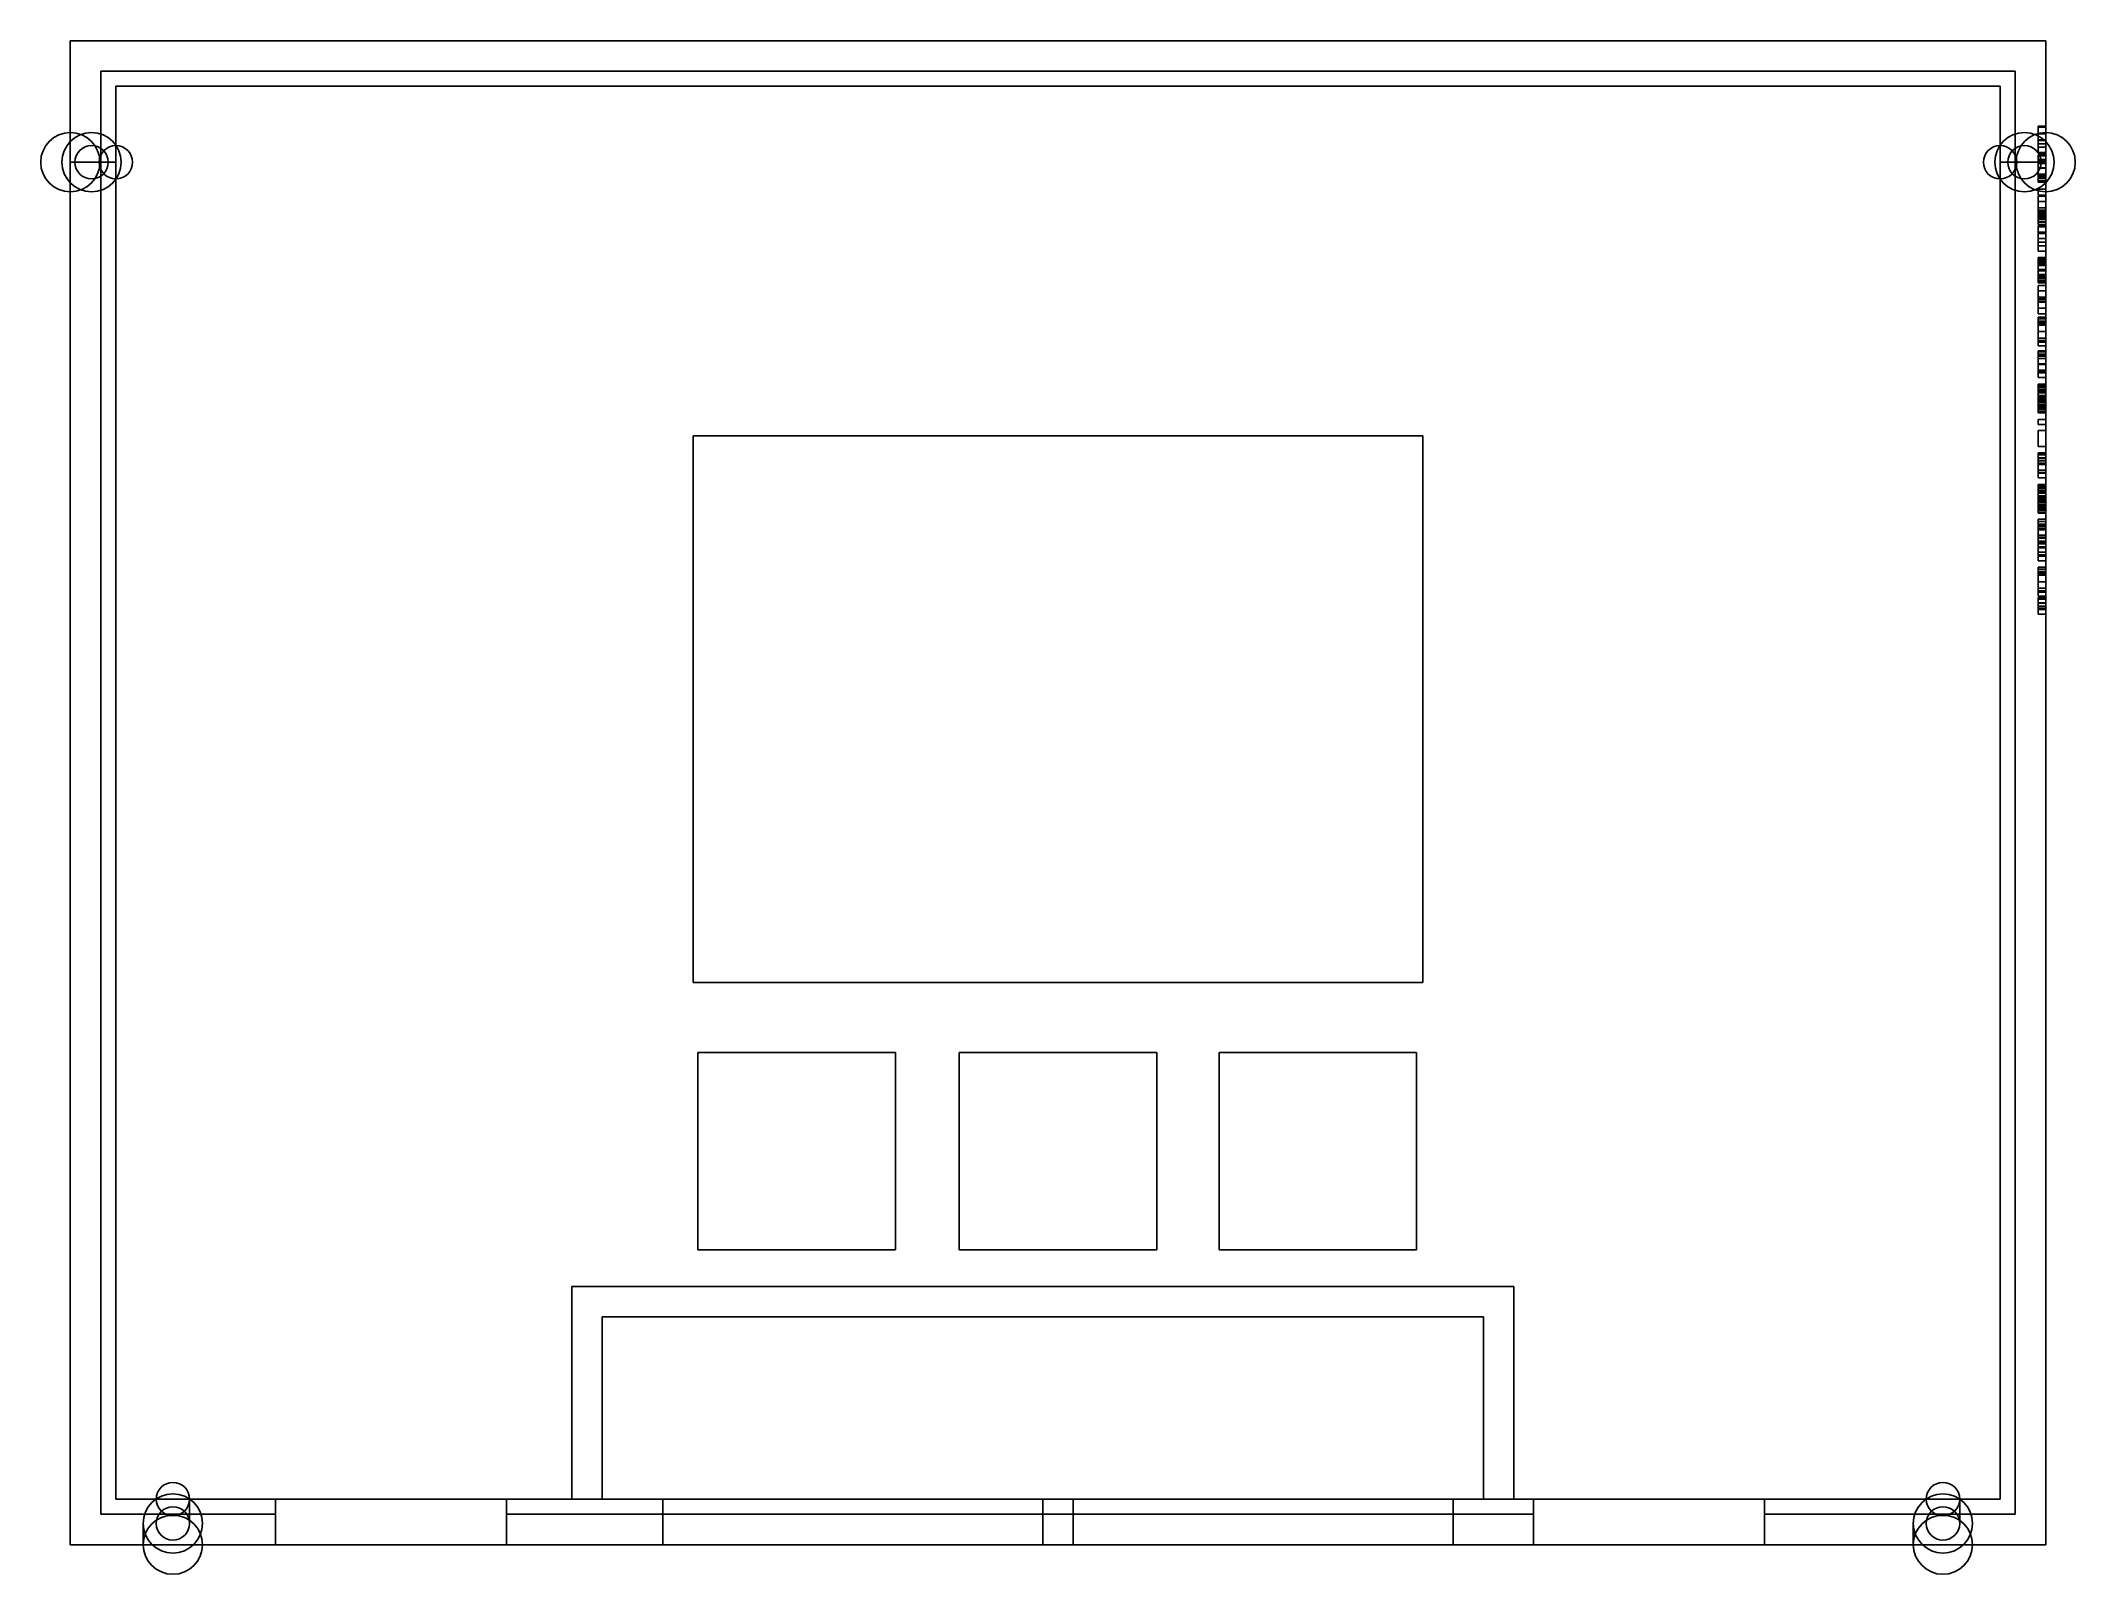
# Model space of a CAD drawing. Extents: x -67 to 67, y -52 to 49.
import ezdxf

# ---------------------------------------------------------------- set-up
doc = ezdxf.new("R2010")
doc.units = 0
doc.layers.add('Cut', color=7, linetype='CONTINUOUS')

msp = doc.modelspace()

# ---------------------------------------------------------------- linework, layer by layer
at = {"layer": 'Cut'}
for p, q in [((-65, 49), (-65, 49, -2)), ((-65, 49), (65, 49)), ((-65, 49, -2), (65, 49, -2)), ((-65, 49), (-65, 49, -2)), ((-65, -50), (-65, 49)), ((-65, -50, -2), (-65, 49, -2)), ((-65, 49), (65, 49)), ((-65, -50), (-65, 49)), ((-65, 49, -2), (-65, 49, -26)), ((-65, 49, -2), (65, 49, -2)), ((65, 49, -26), (-65, 49, -26)), ((-65, 49, -2), (-65, 49, -26)), ((-65, -50, -2), (-65, 49, -2)), ((-65, 49, -26), (-65, -50, -26)), ((-65, 49, -26), (-65, -50, -26)), ((65, 49, -26), (-65, 49, -26)), ((65, 49), (65, 49, -2)), ((65, 49), (65, 49, -2)), ((65, 49), (65, -50)), ((65, 49, -2), (65, -50, -2)), ((65, 49), (65, -50)), ((65, 49, -2), (65, 49, -26)), ((65, 49, -2), (65, -50, -2)), ((65, -50, -26), (65, 49, -26)), ((65, 49, -2), (65, 49, -26)), ((65, -50, -26), (65, 49, -26)), ((63, 47, -26), (-63, 47, -26)), ((-63, 47, -26), (-63, -48, -26)), ((-63, 47, -26), (-63, 47, -24)), ((63, 47, -26), (-63, 47, -26)), ((63, 47, -24), (-63, 47, -24)), ((-63, 47, -26), (-63, 47, -24)), ((-63, 47, -26), (-63, -48, -26)), ((-63, 47, -24), (-63, -48, -24)), ((-63, 47, -24), (-63, -48, -24)), ((63, 47, -24), (-63, 47, -24)), ((63, -48, -26), (63, 47, -26)), ((63, 47, -26), (63, 47, -24)), ((63, -48, -26), (63, 47, -26)), ((63, -48, -24), (63, 47, -24)), ((63, 47, -26), (63, 47, -24)), ((63, -48, -24), (63, 47, -24)), ((-62, 46, -2), (62, 46, -2)), ((-62, -47, -2), (-62, 46, -2)), ((-62, 46, -2), (62, 46, -2)), ((62, 46, -24), (-62, 46, -24)), ((-62, 46, -2), (-62, 46, -24)), ((-62, -47, -2), (-62, 46, -2)), ((-62, 46, -2), (-62, 46, -24)), ((-62, 46, -24), (-62, -47, -24)), ((62, 46, -24), (-62, 46, -24)), ((-62, 46, -24), (-62, -47, -24)), ((62, -47, -2), (62, 46, -2)), ((62, -47, -2), (62, 46, -2)), ((62, 46, -2), (62, 46, -24)), ((62, -47, -24), (62, 46, -24)), ((62, 46, -2), (62, 46, -24)), ((62, -47, -24), (62, 46, -24)), ((65, 43.3643, -8), (64.5, 43.3643, -8)), ((64.5, 43.3643, -8), (64.5, 41.5682, -8)), ((65, 43.3643, -7.6943), (64.5, 43.3643, -7.6943)), ((65, 43.3643, -8), (64.5, 43.3643, -8)), ((64.5, 43.3643, -7.6943), (64.5, 43.3643, -8)), ((65, 43.3643, -7.6943), (64.5, 43.3643, -7.6943)), ((64.5, 42.4268, -7.6943), (64.5, 43.3643, -7.6943)), ((64.5, 43.3643, -8), (64.5, 41.5682, -8)), ((64.5, 43.3643, -7.6943), (64.5, 43.3643, -8)), ((64.5, 42.4268, -7.6943), (64.5, 43.3643, -7.6943)), ((65, 43.3032, -6.107), (64.5, 43.3032, -6.107)), ((64.5, 43.3032, -6.107), (64.5, 42.2051, -7.465)), ((65, 43.3032, -5.8803), (64.5, 43.3032, -5.8803)), ((65, 43.3032, -6.107), (64.5, 43.3032, -6.107)), ((64.5, 43.3032, -5.8803), (64.5, 43.3032, -6.107)), ((65, 43.3032, -5.8803), (64.5, 43.3032, -5.8803)), ((64.5, 41.6446, -5.8803), (64.5, 43.3032, -5.8803)), ((64.5, 43.3032, -6.107), (64.5, 42.2051, -7.465)), ((64.5, 43.3032, -5.8803), (64.5, 43.3032, -6.107)), ((64.5, 41.6446, -5.8803), (64.5, 43.3032, -5.8803)), ((65, 42.8599, -6.1541), (64.5, 42.8599, -6.1541)), ((65, 42.8599, -6.1541), (64.5, 42.8599, -6.1541)), ((64.5, 41.5682, -7.7121), (64.5, 42.8599, -6.1541)), ((64.5, 41.5682, -7.7121), (64.5, 42.8599, -6.1541)), ((65, 43.3643, -8), (65, 41.5682, -8)), ((65, 43.3643, -7.6943), (65, 43.3643, -8)), ((65, 42.4268, -7.6943), (65, 43.3643, -7.6943)), ((65, 43.3643, -8), (65, 41.5682, -8)), ((65, 43.3643, -7.6943), (65, 43.3643, -8)), ((65, 42.4268, -7.6943), (65, 43.3643, -7.6943)), ((65, 43.3032, -6.107), (65, 42.2051, -7.465)), ((65, 43.3032, -5.8803), (65, 43.3032, -6.107)), ((65, 41.6446, -5.8803), (65, 43.3032, -5.8803)), ((65, 43.3032, -6.107), (65, 42.2051, -7.465)), ((65, 43.3032, -5.8803), (65, 43.3032, -6.107)), ((65, 41.6446, -5.8803), (65, 43.3032, -5.8803)), ((65, 41.5682, -7.7121), (65, 42.8599, -6.1541)), ((65, 41.5682, -7.7121), (65, 42.8599, -6.1541)), ((65, 42.4726, -6.1656), (64.5, 42.4726, -6.1656)), ((64.5, 42.4726, -6.1656), (64.5, 41.6446, -6.1656)), ((65, 42.4726, -6.1656), (64.5, 42.4726, -6.1656)), ((64.5, 42.4726, -6.1656), (64.5, 41.6446, -6.1656)), ((65, 42.4268, -7.6943), (64.5, 42.4268, -7.6943)), ((65, 42.4268, -7.6943), (64.5, 42.4268, -7.6943)), ((65, 42.2051, -7.465), (64.5, 42.2051, -7.465)), ((64.5, 42.2051, -7.465), (64.5, 41.9924, -7.7121)), ((65, 42.2051, -7.465), (64.5, 42.2051, -7.465)), ((64.5, 42.2051, -7.465), (64.5, 41.9924, -7.7121)), ((65, 41.9924, -7.7121), (64.5, 41.9924, -7.7121)), ((65, 41.9924, -7.7121), (64.5, 41.9924, -7.7121)), ((65, 41.6446, -5.8803), (64.5, 41.6446, -5.8803)), ((65, 41.6446, -6.1656), (64.5, 41.6446, -6.1656)), ((65, 41.6446, -5.8803), (64.5, 41.6446, -5.8803)), ((64.5, 41.6446, -6.1656), (64.5, 41.6446, -5.8803)), ((65, 41.6446, -6.1656), (64.5, 41.6446, -6.1656)), ((64.5, 41.6446, -6.1656), (64.5, 41.6446, -5.8803)), ((65, 41.5682, -8), (64.5, 41.5682, -8)), ((65, 41.5682, -7.7121), (64.5, 41.5682, -7.7121)), ((65, 41.5682, -8), (64.5, 41.5682, -8)), ((65, 41.5682, -7.7121), (64.5, 41.5682, -7.7121)), ((64.5, 41.5682, -8), (64.5, 41.5682, -7.7121)), ((64.5, 41.5682, -8), (64.5, 41.5682, -7.7121)), ((65, 42.4726, -6.1656), (65, 41.6446, -6.1656)), ((65, 42.4726, -6.1656), (65, 41.6446, -6.1656)), ((65, 42.2051, -7.465), (65, 41.9924, -7.7121)), ((65, 42.2051, -7.465), (65, 41.9924, -7.7121)), ((65, 41.6446, -6.1656), (65, 41.6446, -5.8803)), ((65, 41.6446, -6.1656), (65, 41.6446, -5.8803)), ((65, 41.5682, -8), (65, 41.5682, -7.7121)), ((65, 41.5682, -8), (65, 41.5682, -7.7121)), ((-65, 41, -17.05), (-63.6, 41, -17.05)), ((-65, 41, -17.05), (-63.6, 41, -17.05)), ((-63.6, 41, -17.9), (-62, 41, -17.9)), ((-63.6, 41, -17.9), (-62, 41, -17.9)), ((62, 41, -17.9), (63.6, 41, -17.9)), ((62, 41, -17.9), (63.6, 41, -17.9)), ((65, 41, -20.95), (63.6, 41, -20.95)), ((65, 41, -20.95), (63.6, 41, -20.95)), ((65, 41.4561, -7.2293), (64.5, 41.4561, -7.2293)), ((65, 41.4561, -7.2293), (64.5, 41.4561, -7.2293)), ((64.5, 41.1172, -7.1847), (64.5, 41.4561, -7.2293)), ((64.5, 41.1172, -7.1847), (64.5, 41.4561, -7.2293)), ((65, 41.4229, -6.5631), (64.5, 41.4229, -6.5631)), ((64.5, 41.4229, -6.5631), (64.5, 41.0892, -6.614)), ((65, 41.4229, -6.5631), (64.5, 41.4229, -6.5631)), ((64.5, 41.4229, -6.5631), (64.5, 41.0892, -6.614)), ((65, 41.172, -7.7962), (64.5, 41.172, -7.7962)), ((65, 41.172, -7.7962), (64.5, 41.172, -7.7962)), ((65, 41.1541, -6.0586), (64.5, 41.1541, -6.0586)), ((65, 41.1541, -6.0586), (64.5, 41.1541, -6.0586)), ((65, 41.1172, -7.1847), (64.5, 41.1172, -7.1847)), ((65, 41.1172, -7.1847), (64.5, 41.1172, -7.1847)), ((65, 41.0892, -6.614), (64.5, 41.0892, -6.614)), ((65, 41.0892, -6.614), (64.5, 41.0892, -6.614)), ((65, 40.9452, -7.5847), (64.5, 40.9452, -7.5847)), ((65, 40.9452, -7.5847), (64.5, 40.9452, -7.5847)), ((65, 40.9197, -6.279), (64.5, 40.9197, -6.279)), ((65, 40.9197, -6.279), (64.5, 40.9197, -6.279)), ((65, 40.6268, -6.1656), (64.5, 40.6268, -6.1656)), ((65, 40.6268, -6.1656), (64.5, 40.6268, -6.1656)), ((65, 40.6127, -5.8803), (64.5, 40.6127, -5.8803)), ((65, 40.6127, -5.8803), (64.5, 40.6127, -5.8803)), ((65, 40.6115, -8), (64.5, 40.6115, -8)), ((65, 40.6115, -8), (64.5, 40.6115, -8)), ((65, 40.6076, -7.7146), (64.5, 40.6076, -7.7146)), ((65, 40.6076, -7.7146), (64.5, 40.6076, -7.7146)), ((65, 40.2038, -6.3516), (64.5, 40.2038, -6.3516)), ((65, 40.2038, -6.3516), (64.5, 40.2038, -6.3516)), ((65, 40.1987, -7.5299), (64.5, 40.1987, -7.5299)), ((65, 40.1987, -7.5299), (64.5, 40.1987, -7.5299)), ((65, 41.1172, -7.1847), (65, 41.4561, -7.2293)), ((65, 41.1172, -7.1847), (65, 41.4561, -7.2293)), ((65, 41.4229, -6.5631), (65, 41.0892, -6.614)), ((65, 41.4229, -6.5631), (65, 41.0892, -6.614)), ((65, 40.1287, -6.0038), (64.5, 40.1287, -6.0038)), ((65, 40.1287, -6.0038), (64.5, 40.1287, -6.0038)), ((65, 40.042, -6.9389), (64.5, 40.042, -6.9389)), ((65, 40.042, -6.9389), (64.5, 40.042, -6.9389)), ((65, 39.9414, -7.7287), (64.5, 39.9414, -7.7287)), ((65, 39.9414, -7.7287), (64.5, 39.9414, -7.7287)), ((65, 39.7962, -6.3732), (64.5, 39.7962, -6.3732)), ((65, 39.7962, -6.3732), (64.5, 39.7962, -6.3732)), ((65, 39.6879, -6.9478), (64.5, 39.6879, -6.9478)), ((65, 39.6879, -6.9478), (64.5, 39.6879, -6.9478)), ((65, 39.2229, -8), (64.5, 39.2229, -8)), ((64.5, 39.2229, -8), (64.5, 38.8306, -8)), ((65, 39.2229, -7.5924), (64.5, 39.2229, -7.5924)), ((65, 39.2229, -8), (64.5, 39.2229, -8)), ((64.5, 39.2229, -7.5924), (64.5, 39.2229, -8)), ((65, 39.2229, -7.5924), (64.5, 39.2229, -7.5924)), ((64.5, 38.8306, -7.5924), (64.5, 39.2229, -7.5924)), ((64.5, 39.2229, -8), (64.5, 38.8306, -8)), ((64.5, 39.2229, -7.5924), (64.5, 39.2229, -8)), ((64.5, 38.8306, -7.5924), (64.5, 39.2229, -7.5924)), ((65, 39.2229, -8), (65, 38.8306, -8)), ((65, 39.2229, -7.5924), (65, 39.2229, -8)), ((65, 38.8306, -7.5924), (65, 39.2229, -7.5924)), ((65, 39.2229, -8), (65, 38.8306, -8)), ((65, 39.2229, -7.5924), (65, 39.2229, -8)), ((65, 38.8306, -7.5924), (65, 39.2229, -7.5924)), ((65, 38.8306, -8), (64.5, 38.8306, -8)), ((65, 38.8306, -7.5924), (64.5, 38.8306, -7.5924)), ((65, 38.8306, -8), (64.5, 38.8306, -8)), ((65, 38.8306, -7.5924), (64.5, 38.8306, -7.5924)), ((64.5, 38.8306, -8), (64.5, 38.8306, -7.5924)), ((64.5, 38.8306, -8), (64.5, 38.8306, -7.5924)), ((65, 38.7669, -5.8803), (64.5, 38.7669, -5.8803)), ((64.5, 38.7669, -5.8803), (64.5, 37.9949, -8.0038)), ((65, 38.7669, -5.8803), (64.5, 38.7669, -5.8803)), ((64.5, 38.4229, -5.8803), (64.5, 38.7669, -5.8803)), ((64.5, 38.7669, -5.8803), (64.5, 37.9949, -8.0038)), ((64.5, 38.4229, -5.8803), (64.5, 38.7669, -5.8803)), ((65, 38.4229, -5.8803), (64.5, 38.4229, -5.8803)), ((65, 38.4229, -5.8803), (64.5, 38.4229, -5.8803)), ((64.5, 37.9898, -7.1248), (64.5, 38.4229, -5.8803)), ((64.5, 37.9898, -7.1248), (64.5, 38.4229, -5.8803)), ((65, 37.9949, -8.0038), (64.5, 37.9949, -8.0038)), ((65, 37.9949, -8.0038), (64.5, 37.9949, -8.0038)), ((65, 37.9898, -7.1248), (64.5, 37.9898, -7.1248)), ((65, 37.9898, -7.1248), (64.5, 37.9898, -7.1248)), ((65, 37.8484, -7.6115), (64.5, 37.8484, -7.6115)), ((65, 37.8484, -7.6115), (64.5, 37.8484, -7.6115)), ((65, 37.8025, -8.4777), (64.5, 37.8025, -8.4777)), ((65, 37.8025, -8.4777), (64.5, 37.8025, -8.4777)), ((65, 37.7006, -7.1172), (64.5, 37.7006, -7.1172)), ((65, 37.7006, -7.1172), (64.5, 37.7006, -7.1172)), ((64.5, 37.279, -5.8803), (64.5, 37.7006, -7.1172)), ((64.5, 37.279, -5.8803), (64.5, 37.7006, -7.1172)), ((65, 37.6777, -8), (64.5, 37.6777, -8)), ((64.5, 37.6777, -8), (64.5, 36.9083, -5.8803)), ((65, 37.6777, -8), (64.5, 37.6777, -8)), ((64.5, 37.6777, -8), (64.5, 36.9083, -5.8803)), ((65, 37.6471, -8.0854), (64.5, 37.6471, -8.0854)), ((65, 37.6471, -8.0854), (64.5, 37.6471, -8.0854)), ((65, 37.5924, -8.7338), (64.5, 37.5924, -8.7338)), ((65, 37.5924, -8.7338), (64.5, 37.5924, -8.7338)), ((65, 37.5427, -8.3427), (64.5, 37.5427, -8.3427)), ((65, 37.5427, -8.3427), (64.5, 37.5427, -8.3427)), ((65, 38.8306, -8), (65, 38.8306, -7.5924)), ((65, 38.8306, -8), (65, 38.8306, -7.5924)), ((65, 38.7669, -5.8803), (65, 37.9949, -8.0038)), ((65, 38.4229, -5.8803), (65, 38.7669, -5.8803)), ((65, 38.7669, -5.8803), (65, 37.9949, -8.0038)), ((65, 38.4229, -5.8803), (65, 38.7669, -5.8803)), ((65, 37.9898, -7.1248), (65, 38.4229, -5.8803)), ((65, 37.9898, -7.1248), (65, 38.4229, -5.8803)), ((65, 37.279, -5.8803), (65, 37.7006, -7.1172)), ((65, 37.279, -5.8803), (65, 37.7006, -7.1172)), ((65, 37.6777, -8), (65, 36.9083, -5.8803)), ((65, 37.6777, -8), (65, 36.9083, -5.8803)), ((65, 37.4293, -8.451), (64.5, 37.4293, -8.451)), ((65, 37.4293, -8.451), (64.5, 37.4293, -8.451)), ((65, 37.3096, -8.8153), (64.5, 37.3096, -8.8153)), ((65, 37.3096, -8.8153), (64.5, 37.3096, -8.8153)), ((65, 37.279, -5.8803), (64.5, 37.279, -5.8803)), ((65, 37.279, -5.8803), (64.5, 37.279, -5.8803)), ((64.5, 36.9083, -5.8803), (64.5, 37.279, -5.8803)), ((64.5, 36.9083, -5.8803), (64.5, 37.279, -5.8803)), ((65, 37.2459, -8.4892), (64.5, 37.2459, -8.4892)), ((65, 37.2459, -8.4892), (64.5, 37.2459, -8.4892)), ((65, 37.0879, -8.7745), (64.5, 37.0879, -8.7745)), ((65, 37.0879, -8.7745), (64.5, 37.0879, -8.7745)), ((64.5, 37.0879, -8.7745), (64.5, 37.0497, -8.4586)), ((64.5, 37.0879, -8.7745), (64.5, 37.0497, -8.4586)), ((65, 37.0497, -8.4586), (64.5, 37.0497, -8.4586)), ((65, 37.0497, -8.4586), (64.5, 37.0497, -8.4586)), ((65, 36.9083, -5.8803), (64.5, 36.9083, -5.8803)), ((65, 36.9083, -5.8803), (64.5, 36.9083, -5.8803)), ((65, 36.8293, -8), (64.5, 36.8293, -8)), ((64.5, 36.8293, -8), (64.5, 36.4051, -8)), ((65, 36.8293, -8), (64.5, 36.8293, -8)), ((64.5, 35.9758, -6.6662), (64.5, 36.8293, -8)), ((64.5, 36.8293, -8), (64.5, 36.4051, -8)), ((64.5, 35.9758, -6.6662), (64.5, 36.8293, -8)), ((65, 36.7516, -5.8803), (64.5, 36.7516, -5.8803)), ((64.5, 36.7516, -5.8803), (64.5, 35.9758, -6.6662)), ((65, 36.7516, -5.8803), (64.5, 36.7516, -5.8803)), ((64.5, 36.3057, -5.8803), (64.5, 36.7516, -5.8803)), ((64.5, 36.7516, -5.8803), (64.5, 35.9758, -6.6662)), ((64.5, 36.3057, -5.8803), (64.5, 36.7516, -5.8803)), ((65, 36.4051, -8), (64.5, 36.4051, -8)), ((64.5, 36.4051, -8), (64.5, 35.735, -6.9159)), ((65, 36.4051, -8), (64.5, 36.4051, -8)), ((64.5, 36.4051, -8), (64.5, 35.735, -6.9159)), ((65, 36.3057, -5.8803), (64.5, 36.3057, -5.8803)), ((65, 36.3057, -5.8803), (64.5, 36.3057, -5.8803)), ((64.5, 35.4917, -6.7427), (64.5, 36.3057, -5.8803)), ((64.5, 35.4917, -6.7427), (64.5, 36.3057, -5.8803)), ((65, 36.9083, -5.8803), (65, 37.279, -5.8803)), ((65, 36.9083, -5.8803), (65, 37.279, -5.8803)), ((65, 37.0879, -8.7745), (65, 37.0497, -8.4586)), ((65, 37.0879, -8.7745), (65, 37.0497, -8.4586)), ((65, 36.8293, -8), (65, 36.4051, -8)), ((65, 35.9758, -6.6662), (65, 36.8293, -8)), ((65, 36.8293, -8), (65, 36.4051, -8)), ((65, 35.9758, -6.6662), (65, 36.8293, -8)), ((65, 36.7516, -5.8803), (65, 35.9758, -6.6662)), ((65, 36.3057, -5.8803), (65, 36.7516, -5.8803)), ((65, 36.7516, -5.8803), (65, 35.9758, -6.6662)), ((65, 36.3057, -5.8803), (65, 36.7516, -5.8803)), ((65, 36.4051, -8), (65, 35.735, -6.9159)), ((65, 36.4051, -8), (65, 35.735, -6.9159)), ((65, 35.4917, -6.7427), (65, 36.3057, -5.8803)), ((65, 35.4917, -6.7427), (65, 36.3057, -5.8803)), ((65, 35.9758, -6.6662), (64.5, 35.9758, -6.6662)), ((65, 35.9758, -6.6662), (64.5, 35.9758, -6.6662)), ((65, 35.735, -6.9159), (64.5, 35.735, -6.9159)), ((64.5, 35.735, -6.9159), (64.5, 35.4917, -7.1592)), ((65, 35.735, -6.9159), (64.5, 35.735, -6.9159)), ((64.5, 35.735, -6.9159), (64.5, 35.4917, -7.1592)), ((65, 35.4917, -8), (64.5, 35.4917, -8)), ((64.5, 35.4917, -8), (64.5, 35.1478, -8)), ((65, 35.4917, -7.1592), (64.5, 35.4917, -7.1592)), ((65, 35.4917, -8), (64.5, 35.4917, -8)), ((64.5, 35.4917, -7.1592), (64.5, 35.4917, -8)), ((65, 35.4917, -7.1592), (64.5, 35.4917, -7.1592)), ((65, 35.4917, -6.7427), (64.5, 35.4917, -6.7427)), ((65, 35.4917, -5.1465), (64.5, 35.4917, -5.1465)), ((65, 35.4917, -6.7427), (64.5, 35.4917, -6.7427)), ((64.5, 35.4917, -5.1465), (64.5, 35.4917, -6.7427)), ((65, 35.4917, -5.1465), (64.5, 35.4917, -5.1465)), ((64.5, 35.1478, -5.1465), (64.5, 35.4917, -5.1465)), ((64.5, 35.4917, -8), (64.5, 35.1478, -8)), ((64.5, 35.4917, -7.1592), (64.5, 35.4917, -8)), ((64.5, 35.4917, -5.1465), (64.5, 35.4917, -6.7427)), ((64.5, 35.1478, -5.1465), (64.5, 35.4917, -5.1465)), ((65, 35.1478, -8), (64.5, 35.1478, -8)), ((65, 35.1478, -5.1465), (64.5, 35.1478, -5.1465)), ((65, 35.1478, -8), (64.5, 35.1478, -8)), ((65, 35.1478, -5.1465), (64.5, 35.1478, -5.1465)), ((64.5, 35.1478, -8), (64.5, 35.1478, -5.1465)), ((64.5, 35.1478, -8), (64.5, 35.1478, -5.1465)), ((65, 35.735, -6.9159), (65, 35.4917, -7.1592)), ((65, 35.735, -6.9159), (65, 35.4917, -7.1592)), ((65, 35.4917, -8), (65, 35.1478, -8)), ((65, 35.4917, -7.1592), (65, 35.4917, -8)), ((65, 35.4917, -5.1465), (65, 35.4917, -6.7427)), ((65, 35.1478, -5.1465), (65, 35.4917, -5.1465)), ((65, 35.4917, -8), (65, 35.1478, -8)), ((65, 35.4917, -7.1592), (65, 35.4917, -8)), ((65, 35.4917, -5.1465), (65, 35.4917, -6.7427)), ((65, 35.1478, -5.1465), (65, 35.4917, -5.1465)), ((65, 35.1478, -8), (65, 35.1478, -5.1465)), ((65, 35.1478, -8), (65, 35.1478, -5.1465)), ((65, 34.7376, -7.3592), (64.5, 34.7376, -7.3592)), ((65, 34.7376, -7.3592), (64.5, 34.7376, -7.3592)), ((65, 34.6611, -6.4866), (64.5, 34.6611, -6.4866)), ((64.5, 34.6611, -6.4866), (64.5, 34.3248, -6.5325)), ((65, 34.6611, -6.4866), (64.5, 34.6611, -6.4866)), ((64.5, 34.6611, -6.4866), (64.5, 34.3248, -6.5325)), ((65, 34.6548, -7.065), (64.5, 34.6548, -7.065)), ((65, 34.6548, -7.065), (64.5, 34.6548, -7.065)), ((65, 34.6369, -7.6828), (64.5, 34.6369, -7.6828)), ((65, 34.6369, -7.6828), (64.5, 34.6369, -7.6828)), ((65, 34.5414, -6.1516), (64.5, 34.5414, -6.1516)), ((65, 34.5414, -6.1516), (64.5, 34.5414, -6.1516)), ((65, 34.428, -6.8841), (64.5, 34.428, -6.8841)), ((65, 34.428, -6.8841), (64.5, 34.428, -6.8841)), ((65, 34.3834, -7.3936), (64.5, 34.3834, -7.3936)), ((65, 34.3834, -7.3936), (64.5, 34.3834, -7.3936)), ((65, 34.3465, -7.9172), (64.5, 34.3465, -7.9172)), ((65, 34.3465, -7.9172), (64.5, 34.3465, -7.9172)), ((65, 34.3248, -6.5325), (64.5, 34.3248, -6.5325)), ((65, 34.3248, -6.5325), (64.5, 34.3248, -6.5325)), ((65, 34.2828, -7.2115), (64.5, 34.2828, -7.2115)), ((65, 34.2828, -7.2115), (64.5, 34.2828, -7.2115)), ((65, 34.2752, -5.9541), (64.5, 34.2752, -5.9541)), ((65, 34.2752, -5.9541), (64.5, 34.2752, -5.9541)), ((65, 34.2688, -7.6191), (64.5, 34.2688, -7.6191)), ((65, 34.2688, -7.6191), (64.5, 34.2688, -7.6191)), ((65, 34.1911, -6.2624), (64.5, 34.1911, -6.2624)), ((65, 34.1911, -6.2624), (64.5, 34.1911, -6.2624)), ((65, 33.9312, -7.0955), (64.5, 33.9312, -7.0955)), ((65, 33.9312, -7.0955), (64.5, 33.9312, -7.0955)), ((65, 33.9197, -8), (64.5, 33.9197, -8)), ((65, 33.9197, -8), (64.5, 33.9197, -8)), ((65, 33.9197, -6.7248), (64.5, 33.9197, -6.7248)), ((65, 33.9197, -6.7248), (64.5, 33.9197, -6.7248)), ((65, 33.9172, -7.7146), (64.5, 33.9172, -7.7146)), ((65, 33.9172, -7.7146), (64.5, 33.9172, -7.7146)), ((65, 33.8815, -6.1656), (64.5, 33.8815, -6.1656)), ((65, 33.8815, -6.1656), (64.5, 33.8815, -6.1656)), ((65, 33.8561, -5.8803), (64.5, 33.8561, -5.8803)), ((65, 33.8561, -5.8803), (64.5, 33.8561, -5.8803)), ((65, 33.6153, -6.6369), (64.5, 33.6153, -6.6369)), ((65, 33.6153, -6.6369), (64.5, 33.6153, -6.6369)), ((65, 33.5592, -5.921), (64.5, 33.5592, -5.921)), ((65, 33.5592, -5.921), (64.5, 33.5592, -5.921)), ((65, 33.5516, -7.5987), (64.5, 33.5516, -7.5987)), ((65, 33.5516, -7.5987), (64.5, 33.5516, -7.5987)), ((65, 33.5427, -6.2433), (64.5, 33.5427, -6.2433)), ((65, 33.5427, -6.2433), (64.5, 33.5427, -6.2433)), ((65, 33.4841, -6.5465), (64.5, 33.4841, -6.5465)), ((65, 33.4841, -6.5465), (64.5, 33.4841, -6.5465)), ((65, 34.6611, -6.4866), (65, 34.3248, -6.5325)), ((65, 34.6611, -6.4866), (65, 34.3248, -6.5325)), ((65, 33.442, -6.4268), (64.5, 33.442, -6.4268)), ((65, 33.442, -6.4268), (64.5, 33.442, -6.4268)), ((65, 33.4064, -6.9299), (64.5, 33.4064, -6.9299)), ((65, 33.4064, -6.9299), (64.5, 33.4064, -6.9299)), ((65, 33.3924, -7.2662), (64.5, 33.3924, -7.2662)), ((65, 33.3924, -7.2662), (64.5, 33.3924, -7.2662)), ((64.5, 33.0522, -7.3197), (64.5, 33.3924, -7.2662)), ((64.5, 33.0522, -7.3197), (64.5, 33.3924, -7.2662)), ((65, 33.3401, -6.0217), (64.5, 33.3401, -6.0217)), ((65, 33.3401, -6.0217), (64.5, 33.3401, -6.0217)), ((65, 33.3159, -7.8293), (64.5, 33.3159, -7.8293)), ((65, 33.3159, -7.8293), (64.5, 33.3159, -7.8293)), ((65, 33.1847, -6.7376), (64.5, 33.1847, -6.7376)), ((65, 33.1847, -6.7376), (64.5, 33.1847, -6.7376)), ((65, 33.1707, -6.214), (64.5, 33.1707, -6.214)), ((65, 33.1707, -6.214), (64.5, 33.1707, -6.214)), ((65, 33.1096, -6.465), (64.5, 33.1096, -6.465)), ((65, 33.1096, -6.465), (64.5, 33.1096, -6.465)), ((65, 33.0522, -7.3197), (64.5, 33.0522, -7.3197)), ((65, 33.0522, -7.3197), (64.5, 33.0522, -7.3197)), ((65, 32.8854, -5.8803), (64.5, 32.8854, -5.8803)), ((64.5, 32.8854, -5.8803), (64.5, 32.1172, -8)), ((65, 32.8854, -5.8803), (64.5, 32.8854, -5.8803)), ((64.5, 32.5325, -5.8803), (64.5, 32.8854, -5.8803)), ((64.5, 32.8854, -5.8803), (64.5, 32.1172, -8)), ((64.5, 32.5325, -5.8803), (64.5, 32.8854, -5.8803)), ((65, 32.5325, -5.8803), (64.5, 32.5325, -5.8803)), ((65, 32.5325, -5.8803), (64.5, 32.5325, -5.8803)), ((64.5, 32.0815, -7.1873), (64.5, 32.5325, -5.8803)), ((64.5, 32.0815, -7.1873), (64.5, 32.5325, -5.8803)), ((65, 33.0522, -7.3197), (65, 33.3924, -7.2662)), ((65, 33.0522, -7.3197), (65, 33.3924, -7.2662)), ((65, 32.8854, -5.8803), (65, 32.1172, -8)), ((65, 32.5325, -5.8803), (65, 32.8854, -5.8803)), ((65, 32.8854, -5.8803), (65, 32.1172, -8)), ((65, 32.5325, -5.8803), (65, 32.8854, -5.8803)), ((65, 32.0815, -7.1873), (65, 32.5325, -5.8803)), ((65, 32.0815, -7.1873), (65, 32.5325, -5.8803)), ((65, 32.1172, -8), (64.5, 32.1172, -8)), ((64.5, 32.1172, -8), (64.5, 31.7962, -8)), ((65, 32.1172, -8), (64.5, 32.1172, -8)), ((64.5, 32.1172, -8), (64.5, 31.7962, -8)), ((65, 32.0815, -7.1873), (64.5, 32.0815, -7.1873)), ((65, 32.0815, -7.1873), (64.5, 32.0815, -7.1873)), ((65, 31.9529, -7.5949), (64.5, 31.9529, -7.5949)), ((65, 31.9529, -7.5949), (64.5, 31.9529, -7.5949)), ((65, 31.8229, -7.1631), (64.5, 31.8229, -7.1631)), ((65, 31.8229, -7.1631), (64.5, 31.8229, -7.1631)), ((64.5, 31.3873, -5.8803), (64.5, 31.8229, -7.1631)), ((64.5, 31.3873, -5.8803), (64.5, 31.8229, -7.1631)), ((65, 31.7962, -8), (64.5, 31.7962, -8)), ((65, 31.7962, -8), (64.5, 31.7962, -8)), ((64.5, 31.7962, -8), (64.5, 31.0242, -5.8803)), ((64.5, 31.7962, -8), (64.5, 31.0242, -5.8803)), ((65, 31.3873, -5.8803), (64.5, 31.3873, -5.8803)), ((65, 31.3873, -5.8803), (64.5, 31.3873, -5.8803)), ((64.5, 31.0242, -5.8803), (64.5, 31.3873, -5.8803)), ((64.5, 31.0242, -5.8803), (64.5, 31.3873, -5.8803)), ((65, 31.0242, -5.8803), (64.5, 31.0242, -5.8803)), ((65, 31.0242, -5.8803), (64.5, 31.0242, -5.8803)), ((65, 30.8051, -6.9121), (64.5, 30.8051, -6.9121)), ((65, 30.8051, -6.9121), (64.5, 30.8051, -6.9121)), ((65, 32.1172, -8), (65, 31.7962, -8)), ((65, 32.1172, -8), (65, 31.7962, -8)), ((65, 31.3873, -5.8803), (65, 31.8229, -7.1631)), ((65, 31.3873, -5.8803), (65, 31.8229, -7.1631)), ((65, 31.7962, -8), (65, 31.0242, -5.8803)), ((65, 31.7962, -8), (65, 31.0242, -5.8803)), ((65, 31.0242, -5.8803), (65, 31.3873, -5.8803)), ((65, 31.0242, -5.8803), (65, 31.3873, -5.8803)), ((65, 30.6866, -7.5274), (64.5, 30.6866, -7.5274)), ((65, 30.6866, -7.5274), (64.5, 30.6866, -7.5274)), ((65, 30.5389, -6.1541), (64.5, 30.5389, -6.1541)), ((65, 30.5389, -6.1541), (64.5, 30.5389, -6.1541)), ((65, 30.451, -6.9274), (64.5, 30.451, -6.9274)), ((65, 30.451, -6.9274), (64.5, 30.451, -6.9274)), ((65, 30.3452, -7.8764), (64.5, 30.3452, -7.8764)), ((65, 30.3452, -7.8764), (64.5, 30.3452, -7.8764)), ((65, 30.2803, -6.3592), (64.5, 30.2803, -6.3592)), ((65, 30.2803, -6.3592), (64.5, 30.2803, -6.3592)), ((65, 30.2803, -7.521), (64.5, 30.2803, -7.521)), ((65, 30.2803, -7.521), (64.5, 30.2803, -7.521)), ((65, 29.8548, -8), (64.5, 29.8548, -8)), ((65, 29.8548, -8), (64.5, 29.8548, -8)), ((65, 29.8548, -5.8803), (64.5, 29.8548, -5.8803)), ((65, 29.8548, -5.8803), (64.5, 29.8548, -5.8803)), ((65, 29.8548, -6.1656), (64.5, 29.8548, -6.1656)), ((65, 29.8548, -6.1656), (64.5, 29.8548, -6.1656)), ((65, 29.8548, -7.7146), (64.5, 29.8548, -7.7146)), ((65, 29.8548, -7.7146), (64.5, 29.8548, -7.7146)), ((65, 29.4268, -7.521), (64.5, 29.4268, -7.521)), ((65, 29.4268, -6.358), (64.5, 29.4268, -6.358)), ((65, 29.4268, -6.358), (64.5, 29.4268, -6.358)), ((65, 29.4268, -7.521), (64.5, 29.4268, -7.521)), ((65, 29.2573, -6.9389), (64.5, 29.2573, -6.9389)), ((65, 29.2573, -6.9389), (64.5, 29.2573, -6.9389)), ((65, 29.2166, -6.1057), (64.5, 29.2166, -6.1057)), ((65, 29.2166, -6.1057), (64.5, 29.2166, -6.1057)), ((65, 29.1656, -7.7274), (64.5, 29.1656, -7.7274)), ((65, 29.1656, -7.7274), (64.5, 29.1656, -7.7274)), ((65, 28.9032, -6.9401), (64.5, 28.9032, -6.9401)), ((65, 28.9032, -6.9401), (64.5, 28.9032, -6.9401)), ((65, 28.5885, -6.9096), (64.5, 28.5885, -6.9096)), ((65, 28.5885, -6.9096), (64.5, 28.5885, -6.9096)), ((65, 28.5274, -6.4981), (64.5, 28.5274, -6.4981)), ((65, 28.5274, -6.4981), (64.5, 28.5274, -6.4981)), ((65, 28.358, -6.1681), (64.5, 28.358, -6.1681)), ((65, 28.358, -6.1681), (64.5, 28.358, -6.1681)), ((65, 28.3299, -7.7159), (64.5, 28.3299, -7.7159)), ((65, 28.3299, -7.7159), (64.5, 28.3299, -7.7159)), ((65, 28.2369, -6.9389), (64.5, 28.2369, -6.9389)), ((65, 28.2369, -6.9389), (64.5, 28.2369, -6.9389)), ((65, 28.0828, -5.9554), (64.5, 28.0828, -5.9554)), ((65, 28.0828, -5.9554), (64.5, 28.0828, -5.9554)), ((65, 28.079, -6.3541), (64.5, 28.079, -6.3541)), ((65, 28.079, -6.3541), (64.5, 28.079, -6.3541)), ((65, 28.0726, -7.5198), (64.5, 28.0726, -7.5198)), ((65, 28.0726, -7.5198), (64.5, 28.0726, -7.5198)), ((65, 27.7287, -5.8803), (64.5, 27.7287, -5.8803)), ((65, 27.7287, -5.8803), (64.5, 27.7287, -5.8803)), ((65, 27.7108, -8), (64.5, 27.7108, -8)), ((65, 27.7108, -8), (64.5, 27.7108, -8)), ((65, 27.6981, -6.1656), (64.5, 27.6981, -6.1656)), ((65, 27.6981, -6.1656), (64.5, 27.6981, -6.1656)), ((65, 27.6828, -7.7146), (64.5, 27.6828, -7.7146)), ((65, 27.6828, -7.7146), (64.5, 27.6828, -7.7146)), ((65, 27.3083, -6.3605), (64.5, 27.3083, -6.3605)), ((65, 27.3083, -6.3605), (64.5, 27.3083, -6.3605)), ((65, 27.2433, -7.4497), (64.5, 27.2433, -7.4497)), ((65, 27.2433, -7.4497), (64.5, 27.2433, -7.4497)), ((65, 27.172, -6.1554), (64.5, 27.172, -6.1554)), ((65, 27.172, -5.1465), (64.5, 27.172, -5.1465)), ((65, 27.172, -6.1554), (64.5, 27.172, -6.1554)), ((64.5, 27.172, -5.1465), (64.5, 27.172, -6.1554)), ((65, 27.172, -5.1465), (64.5, 27.172, -5.1465)), ((64.5, 26.828, -5.1465), (64.5, 27.172, -5.1465)), ((64.5, 27.172, -5.1465), (64.5, 27.172, -6.1554)), ((64.5, 26.828, -5.1465), (64.5, 27.172, -5.1465)), ((65, 27.1478, -7.6968), (64.5, 27.1478, -7.6968)), ((65, 27.1478, -8), (64.5, 27.1478, -8)), ((64.5, 27.1478, -7.6968), (64.5, 27.1478, -8)), ((65, 27.1478, -7.6968), (64.5, 27.1478, -7.6968)), ((65, 27.1478, -8), (64.5, 27.1478, -8)), ((64.5, 27.1478, -8), (64.5, 26.828, -8)), ((64.5, 27.1478, -8), (64.5, 26.828, -8)), ((64.5, 27.1478, -7.6968), (64.5, 27.1478, -8)), ((65, 27.1439, -6.9248), (64.5, 27.1439, -6.9248)), ((65, 27.1439, -6.9248), (64.5, 27.1439, -6.9248)), ((65, 26.828, -5.1465), (64.5, 26.828, -5.1465)), ((65, 26.828, -8), (64.5, 26.828, -8)), ((65, 26.828, -5.1465), (64.5, 26.828, -5.1465)), ((64.5, 26.828, -8), (64.5, 26.828, -5.1465)), ((65, 26.828, -8), (64.5, 26.828, -8)), ((64.5, 26.828, -8), (64.5, 26.828, -5.1465)), ((65, 27.172, -5.1465), (65, 27.172, -6.1554)), ((65, 26.828, -5.1465), (65, 27.172, -5.1465)), ((65, 27.172, -5.1465), (65, 27.172, -6.1554)), ((65, 26.828, -5.1465), (65, 27.172, -5.1465)), ((65, 27.1478, -7.6968), (65, 27.1478, -8)), ((65, 27.1478, -8), (65, 26.828, -8)), ((65, 27.1478, -7.6968), (65, 27.1478, -8)), ((65, 27.1478, -8), (65, 26.828, -8)), ((65, 26.828, -8), (65, 26.828, -5.1465)), ((65, 26.828, -8), (65, 26.828, -5.1465)), ((65, 26.3809, -8), (64.5, 26.3809, -8)), ((64.5, 26.3809, -8), (64.5, 26.0217, -8)), ((65, 26.3809, -8), (64.5, 26.3809, -8)), ((64.5, 26.3809, -8), (64.5, 26.0217, -8)), ((65, 26.2943, -7.7516), (64.5, 26.2943, -7.7516)), ((65, 26.2943, -7.7516), (64.5, 26.2943, -7.7516)), ((65, 26.2726, -7.1312), (64.5, 26.2726, -7.1312)), ((65, 26.2726, -6.6624), (64.5, 26.2726, -6.6624)), ((65, 26.2726, -7.1312), (64.5, 26.2726, -7.1312)), ((64.5, 26.2726, -6.6624), (64.5, 26.2726, -7.1312)), ((65, 26.2726, -6.6624), (64.5, 26.2726, -6.6624)), ((64.5, 26.2726, -6.6624), (64.5, 26.2726, -7.1312)), ((65, 26.2548, -6.3388), (64.5, 26.2548, -6.3388)), ((65, 26.2548, -6.3388), (64.5, 26.2548, -6.3388)), ((65, 26.1478, -6.1006), (64.5, 26.1478, -6.1006)), ((65, 26.1478, -6.1006), (64.5, 26.1478, -6.1006)), ((65, 26.0217, -8), (64.5, 26.0217, -8)), ((65, 26.0217, -8), (64.5, 26.0217, -8)), ((65, 25.9529, -7.7146), (64.5, 25.9529, -7.7146)), ((65, 25.9529, -7.7146), (64.5, 25.9529, -7.7146)), ((65, 25.9261, -6.6013), (64.5, 25.9261, -6.6013)), ((65, 25.9261, -6.6013), (64.5, 25.9261, -6.6013)), ((65, 25.9248, -6.6955), (64.5, 25.9248, -6.6955)), ((65, 25.9248, -6.6955), (64.5, 25.9248, -6.6955)), ((64.5, 25.9248, -7.0968), (64.5, 25.9248, -6.9809)), ((65, 25.9248, -6.9809), (64.5, 25.9248, -6.9809)), ((65, 25.9248, -7.0968), (64.5, 25.9248, -7.0968)), ((65, 25.9248, -6.9809), (64.5, 25.9248, -6.9809)), ((64.5, 25.9248, -7.0968), (64.5, 25.9248, -6.9809)), ((65, 25.9248, -7.0968), (64.5, 25.9248, -7.0968)), ((65, 25.9083, -5.9427), (64.5, 25.9083, -5.9427)), ((65, 25.9083, -5.9427), (64.5, 25.9083, -5.9427)), ((65, 25.8688, -7.4153), (64.5, 25.8688, -7.4153)), ((65, 25.8688, -7.4153), (64.5, 25.8688, -7.4153)), ((65, 25.8293, -6.2879), (64.5, 25.8293, -6.2879)), ((65, 25.8293, -6.2879), (64.5, 25.8293, -6.2879)), ((65, 25.6408, -7.6344), (64.5, 25.6408, -7.6344)), ((65, 25.6408, -7.6344), (64.5, 25.6408, -7.6344)), ((65, 25.5847, -7.9363), (64.5, 25.5847, -7.9363)), ((65, 25.5847, -7.9363), (64.5, 25.5847, -7.9363)), ((65, 25.4866, -5.8803), (64.5, 25.4866, -5.8803)), ((65, 25.4866, -5.8803), (64.5, 25.4866, -5.8803)), ((65, 26.3809, -8), (65, 26.0217, -8)), ((65, 26.3809, -8), (65, 26.0217, -8)), ((65, 26.2726, -6.6624), (65, 26.2726, -7.1312)), ((65, 26.2726, -6.6624), (65, 26.2726, -7.1312)), ((65, 25.9248, -7.0968), (65, 25.9248, -6.9809)), ((65, 25.9248, -7.0968), (65, 25.9248, -6.9809)), ((65, 25.4369, -6.1656), (64.5, 25.4369, -6.1656)), ((65, 25.4369, -6.1656), (64.5, 25.4369, -6.1656)), ((65, 25.3631, -7.1006), (64.5, 25.3631, -7.1006)), ((65, 25.3631, -7.1006), (64.5, 25.3631, -7.1006)), ((65, 25.3108, -6.8204), (64.5, 25.3108, -6.8204)), ((65, 25.3108, -6.8204), (64.5, 25.3108, -6.8204)), ((65, 25.2879, -7.7146), (64.5, 25.2879, -7.7146)), ((65, 25.2879, -7.7146), (64.5, 25.2879, -7.7146)), ((65, 25.2064, -8), (64.5, 25.2064, -8)), ((65, 25.2064, -8), (64.5, 25.2064, -8)), ((65, 25.079, -6.2471), (64.5, 25.079, -6.2471)), ((65, 25.079, -6.2471), (64.5, 25.079, -6.2471)), ((65, 25.0624, -7.1643), (64.5, 25.0624, -7.1643)), ((65, 25.0624, -7.1643), (64.5, 25.0624, -7.1643)), ((65, 25.0268, -5.9503), (64.5, 25.0268, -5.9503)), ((65, 25.0268, -5.9503), (64.5, 25.0268, -5.9503)), ((65, 25.0051, -6.8701), (64.5, 25.0051, -6.8701)), ((65, 25.0051, -6.8701), (64.5, 25.0051, -6.8701)), ((65, 24.9834, -7.6306), (64.5, 24.9834, -7.6306)), ((65, 24.9834, -7.6306), (64.5, 24.9834, -7.6306)), ((65, 24.9261, -7.2675), (64.5, 24.9261, -7.2675)), ((65, 24.9261, -7.2675), (64.5, 24.9261, -7.2675)), ((65, 24.9083, -6.5325), (64.5, 24.9083, -6.5325)), ((64.5, 24.9083, -6.5325), (64.5, 24.572, -6.4866)), ((65, 24.9083, -6.5325), (64.5, 24.9083, -6.5325)), ((64.5, 24.9083, -6.5325), (64.5, 24.572, -6.4866)), ((65, 24.879, -7.4178), (64.5, 24.879, -7.4178)), ((65, 24.879, -7.4178), (64.5, 24.879, -7.4178)), ((65, 24.758, -6.9796), (64.5, 24.758, -6.9796)), ((65, 24.758, -6.9796), (64.5, 24.758, -6.9796)), ((65, 24.7223, -6.149), (64.5, 24.7223, -6.149)), ((65, 24.7223, -6.149), (64.5, 24.7223, -6.149)), ((65, 24.6917, -7.842), (64.5, 24.6917, -7.842)), ((65, 24.6917, -7.842), (64.5, 24.6917, -7.842)), ((65, 24.5796, -7.172), (64.5, 24.5796, -7.172)), ((65, 24.5796, -7.172), (64.5, 24.5796, -7.172)), ((65, 24.572, -6.4866), (64.5, 24.572, -6.4866)), ((65, 24.572, -6.4866), (64.5, 24.572, -6.4866)), ((65, 24.5121, -7.4357), (64.5, 24.5121, -7.4357)), ((65, 24.5121, -7.4357), (64.5, 24.5121, -7.4357)), ((65, 24.9083, -6.5325), (65, 24.572, -6.4866)), ((65, 24.9083, -6.5325), (65, 24.572, -6.4866)), ((-24, 23), (24, 23)), ((-24, -13), (-24, 23)), ((-24, 23), (-24, 23, -2)), ((-24, 23), (24, 23)), ((-24, 23, -2), (24, 23, -2)), ((-24, 23), (-24, 23, -2)), ((-24, -13), (-24, 23)), ((-24, -13, -2), (-24, 23, -2)), ((-24, 23, -2), (24, 23, -2)), ((-24, -13, -2), (-24, 23, -2)), ((24, 23), (24, -13)), ((24, 23), (24, 23, -2)), ((24, 23), (24, 23, -2)), ((24, 23), (24, -13)), ((24, 23, -2), (24, -13, -2)), ((24, 23, -2), (24, -13, -2)), ((65, 24.0688, -8), (64.5, 24.0688, -8)), ((64.5, 24.0688, -8), (64.5, 23.7248, -8)), ((65, 24.0688, -5.1465), (64.5, 24.0688, -5.1465)), ((65, 24.0688, -8), (64.5, 24.0688, -8)), ((64.5, 24.0688, -5.1465), (64.5, 24.0688, -8)), ((65, 24.0688, -5.1465), (64.5, 24.0688, -5.1465)), ((64.5, 23.7248, -5.1465), (64.5, 24.0688, -5.1465)), ((64.5, 24.0688, -8), (64.5, 23.7248, -8)), ((64.5, 24.0688, -5.1465), (64.5, 24.0688, -8)), ((64.5, 23.7248, -5.1465), (64.5, 24.0688, -5.1465)), ((65, 23.7248, -8), (64.5, 23.7248, -8)), ((65, 23.7248, -5.1465), (64.5, 23.7248, -5.1465)), ((65, 23.7248, -8), (64.5, 23.7248, -8)), ((65, 23.7248, -5.1465), (64.5, 23.7248, -5.1465)), ((64.5, 23.7248, -8), (64.5, 23.7248, -5.1465)), ((64.5, 23.7248, -8), (64.5, 23.7248, -5.1465)), ((65, 23.3503, -7.1032), (64.5, 23.3503, -7.1032)), ((64.5, 23.3503, -7.1032), (64.5, 22.2943, -7.1032)), ((65, 23.3503, -6.7771), (64.5, 23.3503, -6.7771)), ((65, 23.3503, -7.1032), (64.5, 23.3503, -7.1032)), ((64.5, 23.3503, -6.7771), (64.5, 23.3503, -7.1032)), ((65, 23.3503, -6.7771), (64.5, 23.3503, -6.7771)), ((64.5, 22.2943, -6.7771), (64.5, 23.3503, -6.7771)), ((64.5, 23.3503, -7.1032), (64.5, 22.2943, -7.1032)), ((64.5, 23.3503, -6.7771), (64.5, 23.3503, -7.1032)), ((64.5, 22.2943, -6.7771), (64.5, 23.3503, -6.7771)), ((65, 24.0688, -8), (65, 23.7248, -8)), ((65, 24.0688, -5.1465), (65, 24.0688, -8)), ((65, 23.7248, -5.1465), (65, 24.0688, -5.1465)), ((65, 24.0688, -8), (65, 23.7248, -8)), ((65, 24.0688, -5.1465), (65, 24.0688, -8)), ((65, 23.7248, -5.1465), (65, 24.0688, -5.1465)), ((65, 23.7248, -8), (65, 23.7248, -5.1465)), ((65, 23.7248, -8), (65, 23.7248, -5.1465)), ((65, 23.3503, -7.1032), (65, 22.2943, -7.1032)), ((65, 23.3503, -6.7771), (65, 23.3503, -7.1032)), ((65, 22.2943, -6.7771), (65, 23.3503, -6.7771)), ((65, 23.3503, -7.1032), (65, 22.2943, -7.1032)), ((65, 23.3503, -6.7771), (65, 23.3503, -7.1032)), ((65, 22.2943, -6.7771), (65, 23.3503, -6.7771)), ((65, 22.2943, -7.1032), (64.5, 22.2943, -7.1032)), ((65, 22.2943, -6.7771), (64.5, 22.2943, -6.7771)), ((65, 22.2943, -7.1032), (64.5, 22.2943, -7.1032)), ((65, 22.2943, -6.7771), (64.5, 22.2943, -6.7771)), ((64.5, 22.2943, -7.1032), (64.5, 22.2943, -6.7771)), ((64.5, 22.2943, -7.1032), (64.5, 22.2943, -6.7771)), ((65, 21.8752, -8), (64.5, 21.8752, -8)), ((64.5, 21.8752, -8), (64.5, 21.5312, -8)), ((65, 21.8752, -6.7248), (64.5, 21.8752, -6.7248)), ((65, 21.8752, -8), (64.5, 21.8752, -8)), ((64.5, 21.8752, -6.7248), (64.5, 21.8752, -8)), ((65, 21.8752, -6.7248), (64.5, 21.8752, -6.7248)), ((64.5, 21.8752, -8), (64.5, 21.5312, -8)), ((64.5, 21.8752, -6.7248), (64.5, 21.8752, -8)), ((65, 21.8561, -6.3834), (64.5, 21.8561, -6.3834)), ((65, 21.8561, -6.3834), (64.5, 21.8561, -6.3834)), ((65, 21.749, -6.1248), (64.5, 21.749, -6.1248)), ((65, 21.749, -6.1248), (64.5, 21.749, -6.1248)), ((65, 21.5312, -6.7401), (64.5, 21.5312, -6.7401)), ((65, 21.5312, -8), (64.5, 21.5312, -8)), ((65, 21.5312, -6.7401), (64.5, 21.5312, -6.7401)), ((64.5, 21.5312, -8), (64.5, 21.5312, -6.7401)), ((65, 21.5312, -8), (64.5, 21.5312, -8)), ((64.5, 21.5312, -8), (64.5, 21.5312, -6.7401)), ((65, 21.5185, -5.9478), (64.5, 21.5185, -5.9478)), ((65, 21.5185, -5.9478), (64.5, 21.5185, -5.9478)), ((65, 21.4904, -6.4191), (64.5, 21.4904, -6.4191)), ((65, 21.4904, -6.4191), (64.5, 21.4904, -6.4191)), ((65, 22.2943, -7.1032), (65, 22.2943, -6.7771)), ((65, 22.2943, -7.1032), (65, 22.2943, -6.7771)), ((65, 21.8752, -8), (65, 21.5312, -8)), ((65, 21.8752, -6.7248), (65, 21.8752, -8)), ((65, 21.8752, -8), (65, 21.5312, -8)), ((65, 21.8752, -6.7248), (65, 21.8752, -8)), ((65, 21.5312, -8), (65, 21.5312, -6.7401)), ((65, 21.5312, -8), (65, 21.5312, -6.7401)), ((65, 21.349, -6.2497), (64.5, 21.349, -6.2497)), ((65, 21.349, -6.2497), (64.5, 21.349, -6.2497)), ((65, 21.1822, -5.8803), (64.5, 21.1822, -5.8803)), ((65, 21.1822, -5.8803), (64.5, 21.1822, -5.8803)), ((65, 21.1096, -6.186), (64.5, 21.1096, -6.186)), ((65, 21.1096, -6.186), (64.5, 21.1096, -6.186)), ((65, 20.7299, -6.3287), (64.5, 20.7299, -6.3287)), ((65, 20.7299, -6.3287), (64.5, 20.7299, -6.3287)), ((65, 20.5707, -8), (64.5, 20.5707, -8)), ((64.5, 20.5707, -8), (64.5, 20.2268, -8)), ((65, 20.5707, -6.8688), (64.5, 20.5707, -6.8688)), ((65, 20.5707, -8), (64.5, 20.5707, -8)), ((64.5, 20.5707, -6.8688), (64.5, 20.5707, -8)), ((65, 20.5707, -6.8688), (64.5, 20.5707, -6.8688)), ((64.5, 20.5707, -8), (64.5, 20.2268, -8)), ((64.5, 20.5707, -6.8688), (64.5, 20.5707, -8)), ((65, 20.5363, -6.2217), (64.5, 20.5363, -6.2217)), ((65, 20.5363, -5.8803), (64.5, 20.5363, -5.8803)), ((65, 20.5363, -6.2217), (64.5, 20.5363, -6.2217)), ((64.5, 20.5363, -5.8803), (64.5, 20.5363, -6.2217)), ((65, 20.5363, -5.8803), (64.5, 20.5363, -5.8803)), ((64.5, 20.2268, -5.8803), (64.5, 20.5363, -5.8803)), ((64.5, 20.5363, -5.8803), (64.5, 20.5363, -6.2217)), ((64.5, 20.2268, -5.8803), (64.5, 20.5363, -5.8803)), ((65, 20.2268, -8), (64.5, 20.2268, -8)), ((65, 20.2268, -5.8803), (64.5, 20.2268, -5.8803)), ((65, 20.2268, -8), (64.5, 20.2268, -8)), ((65, 20.2268, -5.8803), (64.5, 20.2268, -5.8803)), ((64.5, 20.2268, -8), (64.5, 20.2268, -5.8803)), ((64.5, 20.2268, -8), (64.5, 20.2268, -5.8803)), ((65, 20.5707, -8), (65, 20.2268, -8)), ((65, 20.5707, -6.8688), (65, 20.5707, -8)), ((65, 20.5707, -8), (65, 20.2268, -8)), ((65, 20.5707, -6.8688), (65, 20.5707, -8)), ((65, 20.5363, -5.8803), (65, 20.5363, -6.2217)), ((65, 20.2268, -5.8803), (65, 20.5363, -5.8803)), ((65, 20.5363, -5.8803), (65, 20.5363, -6.2217)), ((65, 20.2268, -5.8803), (65, 20.5363, -5.8803)), ((65, 20.2268, -8), (65, 20.2268, -5.8803)), ((65, 20.2268, -8), (65, 20.2268, -5.8803)), ((65, 19.7771, -8), (64.5, 19.7771, -8)), ((64.5, 19.7771, -8), (64.5, 19.4178, -8)), ((65, 19.7771, -8), (64.5, 19.7771, -8)), ((64.5, 19.7771, -8), (64.5, 19.4178, -8)), ((65, 19.6904, -7.7516), (64.5, 19.6904, -7.7516)), ((65, 19.6904, -7.7516), (64.5, 19.6904, -7.7516)), ((65, 19.6688, -7.1312), (64.5, 19.6688, -7.1312)), ((65, 19.6688, -6.6624), (64.5, 19.6688, -6.6624)), ((65, 19.6688, -7.1312), (64.5, 19.6688, -7.1312)), ((64.5, 19.6688, -6.6624), (64.5, 19.6688, -7.1312)), ((65, 19.6688, -6.6624), (64.5, 19.6688, -6.6624)), ((64.5, 19.6688, -6.6624), (64.5, 19.6688, -7.1312)), ((65, 19.651, -6.3388), (64.5, 19.651, -6.3388)), ((65, 19.651, -6.3388), (64.5, 19.651, -6.3388)), ((65, 19.5439, -6.1006), (64.5, 19.5439, -6.1006)), ((65, 19.5439, -6.1006), (64.5, 19.5439, -6.1006)), ((65, 19.4178, -8), (64.5, 19.4178, -8)), ((65, 19.4178, -8), (64.5, 19.4178, -8)), ((65, 19.349, -7.7146), (64.5, 19.349, -7.7146)), ((65, 19.349, -7.7146), (64.5, 19.349, -7.7146)), ((65, 19.3223, -6.6013), (64.5, 19.3223, -6.6013)), ((65, 19.3223, -6.6013), (64.5, 19.3223, -6.6013)), ((65, 19.321, -6.6955), (64.5, 19.321, -6.6955)), ((65, 19.321, -6.6955), (64.5, 19.321, -6.6955)), ((64.5, 19.321, -7.0968), (64.5, 19.321, -6.9809)), ((65, 19.321, -6.9809), (64.5, 19.321, -6.9809)), ((65, 19.321, -7.0968), (64.5, 19.321, -7.0968)), ((65, 19.321, -6.9809), (64.5, 19.321, -6.9809)), ((64.5, 19.321, -7.0968), (64.5, 19.321, -6.9809)), ((65, 19.321, -7.0968), (64.5, 19.321, -7.0968)), ((65, 19.3045, -5.9427), (64.5, 19.3045, -5.9427)), ((65, 19.3045, -5.9427), (64.5, 19.3045, -5.9427)), ((65, 19.265, -7.4153), (64.5, 19.265, -7.4153)), ((65, 19.265, -7.4153), (64.5, 19.265, -7.4153)), ((65, 19.2255, -6.2879), (64.5, 19.2255, -6.2879)), ((65, 19.2255, -6.2879), (64.5, 19.2255, -6.2879)), ((65, 19.0369, -7.6344), (64.5, 19.0369, -7.6344)), ((65, 19.0369, -7.6344), (64.5, 19.0369, -7.6344)), ((65, 18.9809, -7.9363), (64.5, 18.9809, -7.9363)), ((65, 18.9809, -7.9363), (64.5, 18.9809, -7.9363)), ((65, 18.8828, -5.8803), (64.5, 18.8828, -5.8803)), ((65, 18.8828, -5.8803), (64.5, 18.8828, -5.8803)), ((65, 18.8331, -6.1656), (64.5, 18.8331, -6.1656)), ((65, 18.8331, -6.1656), (64.5, 18.8331, -6.1656)), ((65, 18.7592, -7.1006), (64.5, 18.7592, -7.1006)), ((65, 18.7592, -7.1006), (64.5, 18.7592, -7.1006)), ((65, 19.7771, -8), (65, 19.4178, -8)), ((65, 19.7771, -8), (65, 19.4178, -8)), ((65, 19.6688, -6.6624), (65, 19.6688, -7.1312)), ((65, 19.6688, -6.6624), (65, 19.6688, -7.1312)), ((65, 19.321, -7.0968), (65, 19.321, -6.9809)), ((65, 19.321, -7.0968), (65, 19.321, -6.9809)), ((65, 18.707, -6.8204), (64.5, 18.707, -6.8204)), ((65, 18.707, -6.8204), (64.5, 18.707, -6.8204)), ((65, 18.6841, -7.7146), (64.5, 18.6841, -7.7146)), ((65, 18.6841, -7.7146), (64.5, 18.6841, -7.7146)), ((65, 18.6025, -8), (64.5, 18.6025, -8)), ((65, 18.6025, -8), (64.5, 18.6025, -8)), ((65, 18.4752, -6.2471), (64.5, 18.4752, -6.2471)), ((65, 18.4752, -6.2471), (64.5, 18.4752, -6.2471)), ((65, 18.4586, -7.1643), (64.5, 18.4586, -7.1643)), ((65, 18.4586, -7.1643), (64.5, 18.4586, -7.1643)), ((65, 18.4229, -5.9503), (64.5, 18.4229, -5.9503)), ((65, 18.4229, -5.9503), (64.5, 18.4229, -5.9503)), ((65, 18.4013, -6.8701), (64.5, 18.4013, -6.8701)), ((65, 18.4013, -6.8701), (64.5, 18.4013, -6.8701)), ((65, 18.3796, -7.6306), (64.5, 18.3796, -7.6306)), ((65, 18.3796, -7.6306), (64.5, 18.3796, -7.6306)), ((65, 18.3223, -7.2675), (64.5, 18.3223, -7.2675)), ((65, 18.3223, -7.2675), (64.5, 18.3223, -7.2675)), ((65, 18.3045, -6.5325), (64.5, 18.3045, -6.5325)), ((64.5, 18.3045, -6.5325), (64.5, 17.9682, -6.4866)), ((65, 18.3045, -6.5325), (64.5, 18.3045, -6.5325)), ((64.5, 18.3045, -6.5325), (64.5, 17.9682, -6.4866)), ((65, 18.2752, -7.4178), (64.5, 18.2752, -7.4178)), ((65, 18.2752, -7.4178), (64.5, 18.2752, -7.4178)), ((65, 18.1541, -6.9796), (64.5, 18.1541, -6.9796)), ((65, 18.1541, -6.9796), (64.5, 18.1541, -6.9796)), ((65, 18.1185, -6.149), (64.5, 18.1185, -6.149)), ((65, 18.1185, -6.149), (64.5, 18.1185, -6.149)), ((65, 18.0879, -7.842), (64.5, 18.0879, -7.842)), ((65, 18.0879, -7.842), (64.5, 18.0879, -7.842)), ((65, 17.9758, -7.172), (64.5, 17.9758, -7.172)), ((65, 17.9758, -7.172), (64.5, 17.9758, -7.172)), ((65, 17.9682, -6.4866), (64.5, 17.9682, -6.4866)), ((65, 17.9682, -6.4866), (64.5, 17.9682, -6.4866)), ((65, 17.9083, -7.4357), (64.5, 17.9083, -7.4357)), ((65, 17.9083, -7.4357), (64.5, 17.9083, -7.4357)), ((65, 17.5134, -8), (64.5, 17.5134, -8)), ((64.5, 17.5134, -8), (64.5, 17.172, -8)), ((65, 17.5134, -6.5771), (64.5, 17.5134, -6.5771)), ((65, 17.5134, -8), (64.5, 17.5134, -8)), ((64.5, 17.5134, -6.5771), (64.5, 17.5134, -8)), ((65, 17.5134, -6.5771), (64.5, 17.5134, -6.5771)), ((64.5, 17.5134, -8), (64.5, 17.172, -8)), ((64.5, 17.5134, -6.5771), (64.5, 17.5134, -8)), ((65, 18.3045, -6.5325), (65, 17.9682, -6.4866)), ((65, 18.3045, -6.5325), (65, 17.9682, -6.4866)), ((65, 17.5134, -8), (65, 17.172, -8)), ((65, 17.5134, -6.5771), (65, 17.5134, -8)), ((65, 17.5134, -8), (65, 17.172, -8)), ((65, 17.5134, -6.5771), (65, 17.5134, -8)), ((65, 17.3503, -6.051), (64.5, 17.3503, -6.051)), ((65, 17.3503, -6.051), (64.5, 17.3503, -6.051)), ((65, 17.172, -6.6955), (64.5, 17.172, -6.6955)), ((65, 17.172, -8), (64.5, 17.172, -8)), ((65, 17.172, -6.6955), (64.5, 17.172, -6.6955)), ((64.5, 17.172, -8), (64.5, 17.172, -6.6955)), ((65, 17.172, -8), (64.5, 17.172, -8)), ((64.5, 17.172, -8), (64.5, 17.172, -6.6955)), ((65, 17.1376, -6.3924), (64.5, 17.1376, -6.3924)), ((65, 17.1376, -6.3924), (64.5, 17.1376, -6.3924)), ((65, 17.0166, -6.2433), (64.5, 17.0166, -6.2433)), ((65, 17.0166, -6.2433), (64.5, 17.0166, -6.2433)), ((65, 16.8866, -5.8803), (64.5, 16.8866, -5.8803)), ((65, 16.8866, -5.8803), (64.5, 16.8866, -5.8803)), ((65, 16.8102, -6.186), (64.5, 16.8102, -6.186)), ((65, 16.8102, -6.186), (64.5, 16.8102, -6.186)), ((65, 16.4548, -6.3312), (64.5, 16.4548, -6.3312)), ((65, 16.4548, -6.3312), (64.5, 16.4548, -6.3312)), ((65, 16.3134, -8), (64.5, 16.3134, -8)), ((64.5, 16.3134, -8), (64.5, 15.9694, -8)), ((65, 16.3134, -6.7962), (64.5, 16.3134, -6.7962)), ((65, 16.3134, -8), (64.5, 16.3134, -8)), ((64.5, 16.3134, -6.7962), (64.5, 16.3134, -8)), ((65, 16.3134, -6.7962), (64.5, 16.3134, -6.7962)), ((64.5, 16.3134, -8), (64.5, 15.9694, -8)), ((64.5, 16.3134, -6.7962), (64.5, 16.3134, -8)), ((65, 16.2599, -6.2433), (64.5, 16.2599, -6.2433)), ((65, 16.2599, -6.2433), (64.5, 16.2599, -6.2433)), ((65, 17.172, -8), (65, 17.172, -6.6955)), ((65, 17.172, -8), (65, 17.172, -6.6955)), ((65, 16.3134, -8), (65, 15.9694, -8)), ((65, 16.3134, -6.7962), (65, 16.3134, -8)), ((65, 16.3134, -8), (65, 15.9694, -8)), ((65, 16.3134, -6.7962), (65, 16.3134, -8)), ((65, 16.0561, -5.9758), (64.5, 16.0561, -5.9758)), ((65, 16.0561, -5.9758), (64.5, 16.0561, -5.9758)), ((65, 15.9694, -6.6535), (64.5, 15.9694, -6.6535)), ((65, 15.9694, -8), (64.5, 15.9694, -8)), ((65, 15.9694, -6.6535), (64.5, 15.9694, -6.6535)), ((64.5, 15.9694, -8), (64.5, 15.9694, -6.6535)), ((65, 15.9694, -8), (64.5, 15.9694, -8)), ((64.5, 15.9694, -8), (64.5, 15.9694, -6.6535)), ((65, 15.8854, -6.3032), (64.5, 15.8854, -6.3032)), ((65, 15.8854, -6.3032), (64.5, 15.8854, -6.3032)), ((65, 15.6866, -5.8803), (64.5, 15.6866, -5.8803)), ((65, 15.6866, -5.8803), (64.5, 15.6866, -5.8803)), ((65, 15.6102, -6.186), (64.5, 15.6102, -6.186)), ((65, 15.6102, -6.186), (64.5, 15.6102, -6.186)), ((65, 15.3414, -6.2637), (64.5, 15.3414, -6.2637)), ((65, 15.3414, -6.2637), (64.5, 15.3414, -6.2637)), ((65, 15.3248, -5.9733), (64.5, 15.3248, -5.9733)), ((65, 15.3248, -5.9733), (64.5, 15.3248, -5.9733)), ((65, 15.1631, -6.4917), (64.5, 15.1631, -6.4917)), ((65, 15.1631, -6.4917), (64.5, 15.1631, -6.4917)), ((65, 15.1083, -8), (64.5, 15.1083, -8)), ((64.5, 15.1083, -8), (64.5, 14.7643, -8)), ((65, 15.1083, -6.9248), (64.5, 15.1083, -6.9248)), ((65, 15.1083, -8), (64.5, 15.1083, -8)), ((64.5, 15.1083, -6.9248), (64.5, 15.1083, -8)), ((65, 15.1083, -6.9248), (64.5, 15.1083, -6.9248)), ((64.5, 15.1083, -8), (64.5, 14.7643, -8)), ((64.5, 15.1083, -6.9248), (64.5, 15.1083, -8)), ((65, 15.0713, -6.2178), (64.5, 15.0713, -6.2178)), ((65, 15.0713, -5.8803), (64.5, 15.0713, -5.8803)), ((65, 15.0713, -6.2178), (64.5, 15.0713, -6.2178)), ((64.5, 15.0713, -5.8803), (64.5, 15.0713, -6.2178)), ((65, 15.0713, -5.8803), (64.5, 15.0713, -5.8803)), ((64.5, 14.7643, -5.8803), (64.5, 15.0713, -5.8803)), ((64.5, 15.0713, -5.8803), (64.5, 15.0713, -6.2178)), ((64.5, 14.7643, -5.8803), (64.5, 15.0713, -5.8803)), ((65, 14.7643, -8), (64.5, 14.7643, -8)), ((65, 14.7643, -5.8803), (64.5, 14.7643, -5.8803)), ((65, 14.7643, -8), (64.5, 14.7643, -8)), ((65, 14.7643, -5.8803), (64.5, 14.7643, -5.8803)), ((64.5, 14.7643, -8), (64.5, 14.7643, -5.8803)), ((64.5, 14.7643, -8), (64.5, 14.7643, -5.8803)), ((65, 15.9694, -8), (65, 15.9694, -6.6535)), ((65, 15.9694, -8), (65, 15.9694, -6.6535)), ((65, 15.1083, -8), (65, 14.7643, -8)), ((65, 15.1083, -6.9248), (65, 15.1083, -8)), ((65, 15.1083, -8), (65, 14.7643, -8)), ((65, 15.1083, -6.9248), (65, 15.1083, -8)), ((65, 15.0713, -5.8803), (65, 15.0713, -6.2178)), ((65, 14.7643, -5.8803), (65, 15.0713, -5.8803)), ((65, 15.0713, -5.8803), (65, 15.0713, -6.2178)), ((65, 14.7643, -5.8803), (65, 15.0713, -5.8803)), ((65, 14.7643, -8), (65, 14.7643, -5.8803)), ((65, 14.7643, -8), (65, 14.7643, -5.8803)), ((65, 14.3363, -6.9121), (64.5, 14.3363, -6.9121)), ((65, 14.3363, -6.9121), (64.5, 14.3363, -6.9121)), ((65, 14.2178, -7.5274), (64.5, 14.2178, -7.5274)), ((65, 14.2178, -7.5274), (64.5, 14.2178, -7.5274)), ((65, 14.0701, -6.1541), (64.5, 14.0701, -6.1541)), ((65, 14.0701, -6.1541), (64.5, 14.0701, -6.1541)), ((65, 13.9822, -6.9274), (64.5, 13.9822, -6.9274)), ((65, 13.9822, -6.9274), (64.5, 13.9822, -6.9274)), ((65, 13.8764, -7.8764), (64.5, 13.8764, -7.8764)), ((65, 13.8764, -7.8764), (64.5, 13.8764, -7.8764)), ((65, 13.8115, -6.3592), (64.5, 13.8115, -6.3592)), ((65, 13.8115, -6.3592), (64.5, 13.8115, -6.3592)), ((65, 13.8115, -7.521), (64.5, 13.8115, -7.521)), ((65, 13.8115, -7.521), (64.5, 13.8115, -7.521)), ((65, 13.386, -8), (64.5, 13.386, -8)), ((65, 13.386, -8), (64.5, 13.386, -8)), ((65, 13.386, -5.8803), (64.5, 13.386, -5.8803)), ((65, 13.386, -5.8803), (64.5, 13.386, -5.8803)), ((65, 13.386, -6.1656), (64.5, 13.386, -6.1656)), ((65, 13.386, -6.1656), (64.5, 13.386, -6.1656)), ((65, 13.386, -7.7146), (64.5, 13.386, -7.7146)), ((65, 13.386, -7.7146), (64.5, 13.386, -7.7146)), ((65, 12.958, -7.521), (64.5, 12.958, -7.521)), ((65, 12.958, -6.358), (64.5, 12.958, -6.358)), ((65, 12.958, -6.358), (64.5, 12.958, -6.358)), ((65, 12.958, -7.521), (64.5, 12.958, -7.521)), ((65, 12.7885, -6.9389), (64.5, 12.7885, -6.9389)), ((65, 12.7885, -6.9389), (64.5, 12.7885, -6.9389)), ((65, 12.7478, -6.1057), (64.5, 12.7478, -6.1057)), ((65, 12.7478, -6.1057), (64.5, 12.7478, -6.1057)), ((65, 12.6968, -7.7274), (64.5, 12.6968, -7.7274)), ((65, 12.6968, -7.7274), (64.5, 12.6968, -7.7274)), ((65, 12.4344, -6.9401), (64.5, 12.4344, -6.9401)), ((65, 12.4344, -6.9401), (64.5, 12.4344, -6.9401)), ((65, 12.3567, -5.9733), (64.5, 12.3567, -5.9733)), ((64.5, 12.3567, -5.9733), (64.5, 12.2382, -6.2395)), ((65, 12.3567, -5.9733), (64.5, 12.3567, -5.9733)), ((64.5, 12.3567, -5.9733), (64.5, 12.2382, -6.2395)), ((65, 12.2382, -6.2395), (64.5, 12.2382, -6.2395)), ((65, 12.2382, -6.2395), (64.5, 12.2382, -6.2395)), ((65, 12.3567, -5.9733), (65, 12.2382, -6.2395)), ((65, 12.3567, -5.9733), (65, 12.2382, -6.2395)), ((65, 12.0038, -5.8803), (64.5, 12.0038, -5.8803)), ((65, 12.0038, -5.8803), (64.5, 12.0038, -5.8803)), ((65, 11.986, -6.1656), (64.5, 11.986, -6.1656)), ((65, 11.986, -6.1656), (64.5, 11.986, -6.1656)), ((65, 11.7834, -6.2382), (64.5, 11.7834, -6.2382)), ((65, 11.7834, -6.2382), (64.5, 11.7834, -6.2382)), ((65, 11.7822, -5.935), (64.5, 11.7822, -5.935)), ((65, 11.7822, -5.935), (64.5, 11.7822, -5.935)), ((65, 11.6561, -6.4382), (64.5, 11.6561, -6.4382)), ((65, 11.6561, -6.4382), (64.5, 11.6561, -6.4382)), ((65, 11.5987, -8), (64.5, 11.5987, -8)), ((64.5, 11.5987, -8), (64.5, 11.2548, -8)), ((65, 11.5987, -6.8662), (64.5, 11.5987, -6.8662)), ((65, 11.5987, -8), (64.5, 11.5987, -8)), ((64.5, 11.5987, -6.8662), (64.5, 11.5987, -8)), ((65, 11.5987, -6.8662), (64.5, 11.5987, -6.8662)), ((64.5, 11.5987, -8), (64.5, 11.2548, -8)), ((64.5, 11.5987, -6.8662), (64.5, 11.5987, -8)), ((65, 11.5643, -6.1631), (64.5, 11.5643, -6.1631)), ((65, 11.5643, -5.8803), (64.5, 11.5643, -5.8803)), ((65, 11.5643, -6.1631), (64.5, 11.5643, -6.1631)), ((64.5, 11.5643, -5.8803), (64.5, 11.5643, -6.1631)), ((65, 11.5643, -5.8803), (64.5, 11.5643, -5.8803)), ((64.5, 11.2548, -5.8803), (64.5, 11.5643, -5.8803)), ((64.5, 11.5643, -5.8803), (64.5, 11.5643, -6.1631)), ((64.5, 11.2548, -5.8803), (64.5, 11.5643, -5.8803)), ((65, 11.2548, -8), (64.5, 11.2548, -8)), ((65, 11.2548, -5.8803), (64.5, 11.2548, -5.8803)), ((65, 11.2548, -8), (64.5, 11.2548, -8)), ((65, 11.2548, -5.8803), (64.5, 11.2548, -5.8803)), ((64.5, 11.2548, -8), (64.5, 11.2548, -5.8803)), ((64.5, 11.2548, -8), (64.5, 11.2548, -5.8803)), ((65, 11.5987, -8), (65, 11.2548, -8)), ((65, 11.5987, -6.8662), (65, 11.5987, -8)), ((65, 11.5987, -8), (65, 11.2548, -8)), ((65, 11.5987, -6.8662), (65, 11.5987, -8)), ((65, 11.5643, -5.8803), (65, 11.5643, -6.1631)), ((65, 11.2548, -5.8803), (65, 11.5643, -5.8803)), ((65, 11.5643, -5.8803), (65, 11.5643, -6.1631)), ((65, 11.2548, -5.8803), (65, 11.5643, -5.8803)), ((65, 11.2548, -8), (65, 11.2548, -5.8803)), ((65, 11.2548, -8), (65, 11.2548, -5.8803)), ((24, -13), (-24, -13)), ((-24, -13), (-24, -13, -2)), ((-24, -13), (-24, -13, -2)), ((24, -13), (-24, -13)), ((24, -13, -2), (-24, -13, -2)), ((24, -13, -2), (-24, -13, -2)), ((24, -13), (24, -13, -2)), ((24, -13), (24, -13, -2)), ((-23.7, -17.6), (-10.7, -17.6)), ((-23.7, -30.6), (-23.7, -17.6)), ((-23.7, -17.6), (-23.7, -17.6, -2)), ((-23.7, -17.6), (-10.7, -17.6)), ((-23.7, -17.6, -2), (-10.7, -17.6, -2)), ((-23.7, -17.6), (-23.7, -17.6, -2)), ((-23.7, -30.6), (-23.7, -17.6)), ((-23.7, -30.6, -2), (-23.7, -17.6, -2)), ((-23.7, -17.6, -2), (-10.7, -17.6, -2)), ((-23.7, -30.6, -2), (-23.7, -17.6, -2)), ((-10.7, -17.6), (-10.7, -30.6)), ((-10.7, -17.6), (-10.7, -17.6, -2)), ((-10.7, -17.6), (-10.7, -17.6, -2)), ((-10.7, -17.6), (-10.7, -30.6)), ((-10.7, -17.6, -2), (-10.7, -30.6, -2)), ((-10.7, -17.6, -2), (-10.7, -30.6, -2)), ((-6.5, -17.6), (6.5, -17.6)), ((-6.5, -30.6), (-6.5, -17.6)), ((-6.5, -17.6), (-6.5, -17.6, -2)), ((-6.5, -17.6), (6.5, -17.6)), ((-6.5, -17.6, -2), (6.5, -17.6, -2)), ((-6.5, -17.6), (-6.5, -17.6, -2)), ((-6.5, -30.6), (-6.5, -17.6)), ((-6.5, -30.6, -2), (-6.5, -17.6, -2)), ((-6.5, -17.6, -2), (6.5, -17.6, -2)), ((-6.5, -30.6, -2), (-6.5, -17.6, -2)), ((6.5, -17.6), (6.5, -30.6)), ((6.5, -17.6), (6.5, -17.6, -2)), ((6.5, -17.6), (6.5, -17.6, -2)), ((6.5, -17.6), (6.5, -30.6)), ((6.5, -17.6, -2), (6.5, -30.6, -2)), ((6.5, -17.6, -2), (6.5, -30.6, -2)), ((10.6, -17.6), (23.6, -17.6)), ((10.6, -30.6), (10.6, -17.6)), ((10.6, -17.6), (10.6, -17.6, -2)), ((10.6, -17.6), (23.6, -17.6)), ((10.6, -17.6, -2), (23.6, -17.6, -2)), ((10.6, -17.6), (10.6, -17.6, -2)), ((10.6, -30.6), (10.6, -17.6)), ((10.6, -30.6, -2), (10.6, -17.6, -2)), ((10.6, -17.6, -2), (23.6, -17.6, -2)), ((10.6, -30.6, -2), (10.6, -17.6, -2)), ((23.6, -17.6), (23.6, -30.6)), ((23.6, -17.6), (23.6, -17.6, -2)), ((23.6, -17.6), (23.6, -17.6, -2)), ((23.6, -17.6), (23.6, -30.6)), ((23.6, -17.6, -2), (23.6, -30.6, -2)), ((23.6, -17.6, -2), (23.6, -30.6, -2)), ((-10.7, -30.6), (-23.7, -30.6)), ((-23.7, -30.6), (-23.7, -30.6, -2)), ((-23.7, -30.6), (-23.7, -30.6, -2)), ((-10.7, -30.6), (-23.7, -30.6)), ((-10.7, -30.6, -2), (-23.7, -30.6, -2)), ((-10.7, -30.6, -2), (-23.7, -30.6, -2)), ((-10.7, -30.6), (-10.7, -30.6, -2)), ((-10.7, -30.6), (-10.7, -30.6, -2)), ((6.5, -30.6), (-6.5, -30.6)), ((-6.5, -30.6), (-6.5, -30.6, -2)), ((-6.5, -30.6), (-6.5, -30.6, -2)), ((6.5, -30.6), (-6.5, -30.6)), ((6.5, -30.6, -2), (-6.5, -30.6, -2)), ((6.5, -30.6, -2), (-6.5, -30.6, -2)), ((6.5, -30.6), (6.5, -30.6, -2)), ((6.5, -30.6), (6.5, -30.6, -2)), ((23.6, -30.6), (10.6, -30.6)), ((10.6, -30.6), (10.6, -30.6, -2)), ((10.6, -30.6), (10.6, -30.6, -2)), ((23.6, -30.6), (10.6, -30.6)), ((23.6, -30.6, -2), (10.6, -30.6, -2)), ((23.6, -30.6, -2), (10.6, -30.6, -2)), ((23.6, -30.6), (23.6, -30.6, -2)), ((23.6, -30.6), (23.6, -30.6, -2)), ((-32, -33), (-32, -47)), ((30, -33), (-32, -33)), ((30, -33), (-32, -33)), ((-32, -33), (-32, -47)), ((-32, -47, -2), (-32, -33, -2)), ((-32, -33, -2), (30, -33, -2)), ((-32, -47, -2), (-32, -33, -2)), ((-32, -33, -19.4), (-32, -47, -19.4)), ((-32, -33, -2), (-32, -33, -19.4)), ((-32, -33, -2), (30, -33, -2)), ((-32, -33, -2), (-32, -33, -19.4)), ((30, -33, -19.4), (-32, -33, -19.4)), ((30, -33, -19.4), (-32, -33, -19.4)), ((-32, -33, -19.4), (-32, -47, -19.4)), ((30, -47), (30, -33)), ((30, -47), (30, -33)), ((30, -33, -2), (30, -47, -2)), ((30, -33, -2), (30, -33, -19.4)), ((30, -33, -2), (30, -47, -2)), ((30, -33, -2), (30, -33, -19.4)), ((30, -47, -19.4), (30, -33, -19.4)), ((30, -47, -19.4), (30, -33, -19.4)), ((-30, -35), (28, -35)), ((-30, -47), (-30, -35)), ((-30, -47), (-30, -35)), ((-30, -35), (28, -35)), ((-30, -47, -19.4), (-30, -35, -19.4)), ((-30, -35, -19.4), (28, -35, -19.4)), ((-30, -35, -2), (-30, -47, -2)), ((-30, -35, -2), (-30, -35, -19.4)), ((-30, -47, -19.4), (-30, -35, -19.4)), ((28, -35, -2), (-30, -35, -2)), ((-30, -35, -2), (-30, -47, -2)), ((28, -35, -2), (-30, -35, -2)), ((-30, -35, -19.4), (28, -35, -19.4)), ((-30, -35, -2), (-30, -35, -19.4)), ((28, -35), (28, -47)), ((28, -35), (28, -47)), ((28, -35, -19.4), (28, -47, -19.4)), ((28, -47, -2), (28, -35, -2)), ((28, -47, -2), (28, -35, -2)), ((28, -35, -19.4), (28, -47, -19.4)), ((28, -35, -2), (28, -35, -19.4)), ((28, -35, -2), (28, -35, -19.4)), ((-63, -48, -26), (-51.5, -48, -26)), ((-63, -48, -26), (-63, -48, -24)), ((-63, -48, -26), (-51.5, -48, -26)), ((-63, -48, -24), (-51.5, -48, -24)), ((-63, -48, -26), (-63, -48, -24)), ((-63, -48, -24), (-51.5, -48, -24)), ((-62, -47, -2), (-32, -47, -2)), ((-62, -47, -2), (-32, -47, -2)), ((-62, -47, -24), (-51.5, -47, -24)), ((-62, -47, -2), (-62, -47, -24)), ((-62, -47, -2), (-62, -47, -24)), ((-62, -47, -24), (-51.5, -47, -24)), ((-57.15, -48.6, -19), (-57.15, -47, -19)), ((-57.15, -48.6, -19), (-57.15, -47, -19)), ((-51.5, -50, -7.9), (-51.5, -47, -7.9)), ((-51.5, -47, -24), (-51.5, -47, -7.9)), ((-51.5, -48, -24), (-51.5, -47, -24)), ((-51.5, -47, -7.9), (-36.3, -47, -7.9)), ((-51.5, -50, -7.9), (-51.5, -47, -7.9)), ((-51.5, -47, -7.9), (-36.3, -47, -7.9)), ((-51.5, -47, -24), (-51.5, -47, -7.9)), ((-51.5, -48, -24), (-51.5, -47, -24)), ((-51.5, -50, -26), (-51.5, -48, -26)), ((-51.5, -48, -24), (-51.5, -48, -26)), ((-51.5, -48, -24), (-51.5, -48, -26)), ((-51.5, -50, -26), (-51.5, -48, -26)), ((-36.3, -50, -7.9), (-36.3, -47, -7.9)), ((-36.3, -47, -24), (-36.3, -48, -24)), ((-36.3, -47, -7.9), (-36.3, -47, -24)), ((-36.3, -50, -7.9), (-36.3, -47, -7.9)), ((-36.3, -47, -24), (31.3, -47, -24)), ((-36.3, -47, -7.9), (-36.3, -47, -24)), ((-36.3, -47, -24), (-36.3, -48, -24)), ((-36.3, -47, -24), (31.3, -47, -24)), ((-36.3, -50, -26), (-36.3, -48, -26)), ((-36.3, -48, -26), (-36.3, -48, -24)), ((-36.3, -50, -26), (-36.3, -48, -26)), ((-36.3, -48, -26), (31.3, -48, -26)), ((-36.3, -48, -26), (31.3, -48, -26)), ((-36.3, -48, -24), (31.3, -48, -24)), ((-36.3, -48, -26), (-36.3, -48, -24)), ((-36.3, -48, -24), (31.3, -48, -24)), ((-32, -47), (-30, -47)), ((-32, -47), (-30, -47)), ((-32, -47, -2), (-32, -47, -19.4)), ((-32, -47, -19.4), (-30, -47, -19.4)), ((-32, -47, -2), (-32, -47, -19.4)), ((-32, -47, -19.4), (-30, -47, -19.4)), ((-30, -47, -2), (-30, -47, -19.4)), ((-30, -47, -2), (28, -47, -2)), ((-30, -47, -2), (-30, -47, -19.4)), ((-30, -47, -2), (28, -47, -2)), ((-26, -50, -20), (-26, -47, -20)), ((-26, -47, -23), (-26, -47, -20)), ((-26, -50, -23), (-26, -47, -23)), ((-26, -50, -23), (-26, -47, -23)), ((-1, -47, -23), (-26, -47, -23)), ((-26, -47, -20), (-1, -47, -20)), ((-26, -50, -20), (-26, -47, -20)), ((-26, -50, -15), (-26, -47, -15)), ((-26, -47, -18), (-26, -47, -15)), ((-26, -50, -18), (-26, -47, -18)), ((-26, -50, -18), (-26, -47, -18)), ((-1, -47, -18), (-26, -47, -18)), ((-26, -47, -15), (-1, -47, -15)), ((-26, -50, -15), (-26, -47, -15)), ((-26, -50, -10), (-26, -47, -10)), ((-26, -47, -13), (-26, -47, -10)), ((-26, -50, -13), (-26, -47, -13)), ((-26, -50, -13), (-26, -47, -13)), ((-1, -47, -13), (-26, -47, -13)), ((-26, -47, -10), (-1, -47, -10)), ((-26, -50, -10), (-26, -47, -10)), ((-26, -50, -5), (-26, -47, -5)), ((-26, -47, -8), (-26, -47, -5)), ((-26, -50, -8), (-26, -47, -8)), ((-26, -50, -8), (-26, -47, -8)), ((-1, -47, -8), (-26, -47, -8)), ((-26, -47, -5), (-1, -47, -5)), ((-26, -50, -5), (-26, -47, -5)), ((-26, -47, -23), (-26, -47, -20)), ((-1, -47, -23), (-26, -47, -23)), ((-26, -47, -20), (-1, -47, -20)), ((-26, -47, -18), (-26, -47, -15)), ((-1, -47, -18), (-26, -47, -18)), ((-26, -47, -15), (-1, -47, -15)), ((-26, -47, -13), (-26, -47, -10)), ((-1, -47, -13), (-26, -47, -13)), ((-26, -47, -10), (-1, -47, -10)), ((-26, -47, -8), (-26, -47, -5)), ((-1, -47, -8), (-26, -47, -8)), ((-26, -47, -5), (-1, -47, -5)), ((-1, -50, -23), (-1, -47, -23)), ((-1, -50, -20), (-1, -47, -20)), ((-1, -50, -23), (-1, -47, -23)), ((-1, -47, -20), (-1, -47, -23)), ((-1, -50, -20), (-1, -47, -20)), ((-1, -50, -18), (-1, -47, -18)), ((-1, -50, -15), (-1, -47, -15)), ((-1, -50, -18), (-1, -47, -18)), ((-1, -47, -15), (-1, -47, -18)), ((-1, -50, -15), (-1, -47, -15)), ((-1, -50, -13), (-1, -47, -13)), ((-1, -50, -10), (-1, -47, -10)), ((-1, -50, -13), (-1, -47, -13)), ((-1, -47, -10), (-1, -47, -13)), ((-1, -50, -10), (-1, -47, -10)), ((-1, -50, -8), (-1, -47, -8)), ((-1, -50, -5), (-1, -47, -5)), ((-1, -50, -8), (-1, -47, -8)), ((-1, -47, -5), (-1, -47, -8)), ((-1, -50, -5), (-1, -47, -5)), ((-1, -47, -20), (-1, -47, -23)), ((-1, -47, -15), (-1, -47, -18)), ((-1, -47, -10), (-1, -47, -13)), ((-1, -47, -5), (-1, -47, -8)), ((1, -50, -20), (1, -47, -20)), ((1, -47, -23), (1, -47, -20)), ((1, -50, -23), (1, -47, -23)), ((1, -50, -23), (1, -47, -23)), ((26, -47, -23), (1, -47, -23)), ((1, -47, -20), (26, -47, -20)), ((1, -50, -20), (1, -47, -20)), ((1, -50, -15), (1, -47, -15)), ((1, -47, -18), (1, -47, -15)), ((1, -50, -18), (1, -47, -18)), ((1, -50, -18), (1, -47, -18)), ((26, -47, -18), (1, -47, -18)), ((1, -47, -15), (26, -47, -15)), ((1, -50, -15), (1, -47, -15)), ((1, -50, -10), (1, -47, -10)), ((1, -47, -13), (1, -47, -10)), ((1, -50, -13), (1, -47, -13)), ((1, -50, -13), (1, -47, -13)), ((26, -47, -13), (1, -47, -13)), ((1, -47, -10), (26, -47, -10)), ((1, -50, -10), (1, -47, -10)), ((1, -50, -5), (1, -47, -5)), ((1, -47, -8), (1, -47, -5)), ((1, -50, -8), (1, -47, -8)), ((1, -50, -8), (1, -47, -8)), ((26, -47, -8), (1, -47, -8)), ((1, -47, -5), (26, -47, -5)), ((1, -50, -5), (1, -47, -5)), ((1, -47, -23), (1, -47, -20)), ((26, -47, -23), (1, -47, -23)), ((1, -47, -20), (26, -47, -20)), ((1, -47, -18), (1, -47, -15)), ((26, -47, -18), (1, -47, -18)), ((1, -47, -15), (26, -47, -15)), ((1, -47, -13), (1, -47, -10)), ((26, -47, -13), (1, -47, -13)), ((1, -47, -10), (26, -47, -10)), ((1, -47, -8), (1, -47, -5)), ((26, -47, -8), (1, -47, -8)), ((1, -47, -5), (26, -47, -5)), ((26, -50, -23), (26, -47, -23)), ((26, -50, -20), (26, -47, -20)), ((26, -50, -23), (26, -47, -23)), ((26, -47, -20), (26, -47, -23)), ((26, -50, -20), (26, -47, -20)), ((26, -50, -18), (26, -47, -18)), ((26, -50, -15), (26, -47, -15)), ((26, -50, -18), (26, -47, -18)), ((26, -47, -15), (26, -47, -18)), ((26, -50, -15), (26, -47, -15)), ((26, -50, -13), (26, -47, -13)), ((26, -50, -10), (26, -47, -10)), ((26, -50, -13), (26, -47, -13)), ((26, -47, -10), (26, -47, -13)), ((26, -50, -10), (26, -47, -10)), ((26, -50, -8), (26, -47, -8)), ((26, -50, -5), (26, -47, -5)), ((26, -50, -8), (26, -47, -8)), ((26, -47, -5), (26, -47, -8)), ((26, -50, -5), (26, -47, -5)), ((26, -47, -20), (26, -47, -23)), ((26, -47, -15), (26, -47, -18)), ((26, -47, -10), (26, -47, -13)), ((26, -47, -5), (26, -47, -8)), ((28, -47), (30, -47)), ((28, -47), (30, -47)), ((28, -47, -2), (28, -47, -19.4)), ((28, -47, -19.4), (30, -47, -19.4)), ((28, -47, -19.4), (30, -47, -19.4)), ((28, -47, -2), (28, -47, -19.4)), ((30, -47, -2), (62, -47, -2)), ((30, -47, -2), (30, -47, -19.4)), ((30, -47, -2), (62, -47, -2)), ((30, -47, -2), (30, -47, -19.4)), ((31.3, -50, -10.4), (31.3, -47, -10.4)), ((46.5, -47, -10.4), (31.3, -47, -10.4)), ((31.3, -47, -24), (31.3, -48, -24)), ((31.3, -47, -10.4), (31.3, -47, -24)), ((31.3, -50, -10.4), (31.3, -47, -10.4)), ((46.5, -47, -10.4), (31.3, -47, -10.4)), ((31.3, -47, -10.4), (31.3, -47, -24)), ((31.3, -47, -24), (31.3, -48, -24)), ((31.3, -50, -26), (31.3, -48, -26)), ((31.3, -48, -26), (31.3, -48, -24)), ((31.3, -50, -26), (31.3, -48, -26)), ((31.3, -48, -26), (31.3, -48, -24)), ((46.5, -50, -10.4), (46.5, -47, -10.4)), ((46.5, -47, -24), (46.5, -47, -10.4)), ((46.5, -48, -24), (46.5, -47, -24)), ((46.5, -50, -10.4), (46.5, -47, -10.4)), ((46.5, -47, -24), (62, -47, -24)), ((46.5, -47, -24), (46.5, -47, -10.4)), ((46.5, -48, -24), (46.5, -47, -24)), ((46.5, -47, -24), (62, -47, -24)), ((46.5, -50, -26), (46.5, -48, -26)), ((46.5, -48, -26), (63, -48, -26)), ((46.5, -48, -24), (46.5, -48, -26)), ((46.5, -50, -26), (46.5, -48, -26)), ((46.5, -48, -26), (63, -48, -26)), ((46.5, -48, -24), (63, -48, -24)), ((46.5, -48, -24), (46.5, -48, -26)), ((46.5, -48, -24), (63, -48, -24)), ((59.3403, -48.6, -19), (59.3403, -47, -19)), ((59.3403, -48.6, -19), (59.3403, -47, -19)), ((62, -47, -2), (62, -47, -24)), ((62, -47, -2), (62, -47, -24)), ((63, -48, -26), (63, -48, -24)), ((63, -48, -26), (63, -48, -24)), ((-60.2, -50, -19), (-60.2, -48.6, -19)), ((-60.2, -50, -19), (-60.2, -48.6, -19)), ((56.2903, -50, -19), (56.2903, -48.6, -19)), ((56.2903, -50, -19), (56.2903, -48.6, -19)), ((-65, -50), (-65, -50, -2)), ((65, -50), (-65, -50)), ((-65, -50), (-65, -50, -2)), ((65, -50), (-65, -50)), ((65, -50, -2), (-65, -50, -2)), ((-65, -50, -2), (-65, -50, -26)), ((-65, -50, -26), (-51.5, -50, -26)), ((65, -50, -2), (-65, -50, -2)), ((-65, -50, -2), (-65, -50, -26)), ((-65, -50, -26), (-51.5, -50, -26)), ((-51.5, -50, -26), (-51.5, -50, -7.9)), ((-51.5, -50, -7.9), (-36.3, -50, -7.9)), ((-51.5, -50, -26), (-51.5, -50, -7.9)), ((-51.5, -50, -7.9), (-36.3, -50, -7.9)), ((-36.3, -50, -7.9), (-36.3, -50, -26)), ((-36.3, -50, -26), (31.3, -50, -26)), ((-36.3, -50, -7.9), (-36.3, -50, -26)), ((-36.3, -50, -26), (31.3, -50, -26)), ((-26, -50, -23), (-26, -50, -20)), ((-1, -50, -23), (-26, -50, -23)), ((-26, -50, -20), (-1, -50, -20)), ((-26, -50, -18), (-26, -50, -15)), ((-1, -50, -18), (-26, -50, -18)), ((-26, -50, -15), (-1, -50, -15)), ((-26, -50, -13), (-26, -50, -10)), ((-1, -50, -13), (-26, -50, -13)), ((-26, -50, -10), (-1, -50, -10)), ((-26, -50, -8), (-26, -50, -5)), ((-1, -50, -8), (-26, -50, -8)), ((-26, -50, -5), (-1, -50, -5)), ((-26, -50, -23), (-26, -50, -20)), ((-1, -50, -23), (-26, -50, -23)), ((-26, -50, -20), (-1, -50, -20)), ((-26, -50, -18), (-26, -50, -15)), ((-1, -50, -18), (-26, -50, -18)), ((-26, -50, -15), (-1, -50, -15)), ((-26, -50, -13), (-26, -50, -10)), ((-1, -50, -13), (-26, -50, -13)), ((-26, -50, -10), (-1, -50, -10)), ((-26, -50, -8), (-26, -50, -5)), ((-1, -50, -8), (-26, -50, -8)), ((-26, -50, -5), (-1, -50, -5)), ((-1, -50, -20), (-1, -50, -23)), ((-1, -50, -15), (-1, -50, -18)), ((-1, -50, -10), (-1, -50, -13)), ((-1, -50, -5), (-1, -50, -8)), ((-1, -50, -20), (-1, -50, -23)), ((-1, -50, -15), (-1, -50, -18)), ((-1, -50, -10), (-1, -50, -13)), ((-1, -50, -5), (-1, -50, -8)), ((1, -50, -23), (1, -50, -20)), ((26, -50, -23), (1, -50, -23)), ((1, -50, -20), (26, -50, -20)), ((1, -50, -18), (1, -50, -15)), ((26, -50, -18), (1, -50, -18)), ((1, -50, -15), (26, -50, -15)), ((1, -50, -13), (1, -50, -10)), ((26, -50, -13), (1, -50, -13)), ((1, -50, -10), (26, -50, -10)), ((1, -50, -8), (1, -50, -5)), ((26, -50, -8), (1, -50, -8)), ((1, -50, -5), (26, -50, -5)), ((1, -50, -23), (1, -50, -20)), ((26, -50, -23), (1, -50, -23)), ((1, -50, -20), (26, -50, -20)), ((1, -50, -18), (1, -50, -15)), ((26, -50, -18), (1, -50, -18)), ((1, -50, -15), (26, -50, -15)), ((1, -50, -13), (1, -50, -10)), ((26, -50, -13), (1, -50, -13)), ((1, -50, -10), (26, -50, -10)), ((1, -50, -8), (1, -50, -5)), ((26, -50, -8), (1, -50, -8)), ((1, -50, -5), (26, -50, -5)), ((26, -50, -20), (26, -50, -23)), ((26, -50, -15), (26, -50, -18)), ((26, -50, -10), (26, -50, -13)), ((26, -50, -5), (26, -50, -8)), ((26, -50, -20), (26, -50, -23)), ((26, -50, -15), (26, -50, -18)), ((26, -50, -10), (26, -50, -13)), ((26, -50, -5), (26, -50, -8)), ((46.5, -50, -10.4), (31.3, -50, -10.4)), ((31.3, -50, -10.4), (31.3, -50, -26)), ((46.5, -50, -10.4), (31.3, -50, -10.4)), ((31.3, -50, -10.4), (31.3, -50, -26)), ((46.5, -50, -26), (65, -50, -26)), ((46.5, -50, -26), (65, -50, -26)), ((46.5, -50, -26), (46.5, -50, -10.4)), ((46.5, -50, -26), (46.5, -50, -10.4)), ((65, -50), (65, -50, -2)), ((65, -50), (65, -50, -2)), ((65, -50, -2), (65, -50, -26)), ((65, -50, -2), (65, -50, -26))]:
    msp.add_line(p, q, dxfattribs=at)
for centre, radius in [((-65, 41), 1.95), ((-65, 41), 1.95), ((-63.6, 41), 1.95), ((-63.6, 41), 1.95), ((63.6, 41), 1.95), ((63.6, 41), 1.95), ((65, 41), 1.95), ((65, 41), 1.95), ((-63.6, 41), 1.1), ((-63.6, 41), 1.1), ((-62, 41), 1.1), ((-62, 41), 1.1), ((62, 41), 1.1), ((62, 41), 1.1), ((63.6, 41), 1.1), ((63.6, 41), 1.1), ((-58.25, -48.6), 1.95), ((-58.25, -48.6), 1.95), ((-58.25, -47), 1.1), ((-58.25, -47), 1.1), ((58.2403, -48.6), 1.95), ((58.2403, -48.6), 1.95), ((58.2403, -47), 1.1), ((58.2403, -47), 1.1), ((-58.25, -50), 1.95), ((-58.25, -50), 1.95), ((-58.25, -48.6), 1.1), ((-58.25, -48.6), 1.1), ((58.2403, -50), 1.95), ((58.2403, -50), 1.95), ((58.2403, -48.6), 1.1), ((58.2403, -48.6), 1.1)]:
    msp.add_circle(centre, radius, dxfattribs=at)
for points in [[(64.5, 42.8599, -6.1541), (64.5, 42.6408, -6.1656), (64.5, 42.4726, -6.1656)], [(64.5, 42.8599, -6.1541), (64.5, 42.6408, -6.1656), (64.5, 42.4726, -6.1656)], [(65, 42.8599, -6.1541), (65, 42.6408, -6.1656), (65, 42.4726, -6.1656)], [(65, 42.8599, -6.1541), (65, 42.6408, -6.1656), (65, 42.4726, -6.1656)], [(64.5, 41.9924, -7.7121), (64.5, 42.2242, -7.6943), (64.5, 42.4268, -7.6943)], [(64.5, 41.9924, -7.7121), (64.5, 42.2242, -7.6943), (64.5, 42.4268, -7.6943)], [(65, 41.9924, -7.7121), (65, 42.2242, -7.6943), (65, 42.4268, -7.6943)], [(65, 41.9924, -7.7121), (65, 42.2242, -7.6943), (65, 42.4268, -7.6943)], [(64.5, 41.4561, -7.2293), (64.5, 41.4, -7.5911), (64.5, 41.172, -7.7962)], [(64.5, 41.4561, -7.2293), (64.5, 41.4, -7.5911), (64.5, 41.172, -7.7962)], [(64.5, 41.1541, -6.0586), (64.5, 41.3643, -6.2357), (64.5, 41.4229, -6.5631)], [(64.5, 41.1541, -6.0586), (64.5, 41.3643, -6.2357), (64.5, 41.4229, -6.5631)], [(64.5, 41.172, -7.7962), (64.5, 40.9439, -8), (64.5, 40.6115, -8)], [(64.5, 41.172, -7.7962), (64.5, 40.9439, -8), (64.5, 40.6115, -8)], [(64.5, 40.6127, -5.8803), (64.5, 40.9439, -5.8803), (64.5, 41.1541, -6.0586)], [(64.5, 40.6127, -5.8803), (64.5, 40.9439, -5.8803), (64.5, 41.1541, -6.0586)], [(64.5, 40.9452, -7.5847), (64.5, 41.0815, -7.4548), (64.5, 41.1172, -7.1847)], [(64.5, 40.9452, -7.5847), (64.5, 41.0815, -7.4548), (64.5, 41.1172, -7.1847)], [(64.5, 41.0892, -6.614), (64.5, 41.0408, -6.3911), (64.5, 40.9197, -6.279)], [(64.5, 41.0892, -6.614), (64.5, 41.0408, -6.3911), (64.5, 40.9197, -6.279)], [(64.5, 40.6076, -7.7146), (64.5, 40.8102, -7.7146), (64.5, 40.9452, -7.5847)], [(64.5, 40.6076, -7.7146), (64.5, 40.8102, -7.7146), (64.5, 40.9452, -7.5847)], [(64.5, 40.9197, -6.279), (64.5, 40.7987, -6.1656), (64.5, 40.6268, -6.1656)], [(64.5, 40.9197, -6.279), (64.5, 40.7987, -6.1656), (64.5, 40.6268, -6.1656)], [(64.5, 40.6268, -6.1656), (64.5, 40.3669, -6.1656), (64.5, 40.2038, -6.3516)], [(64.5, 40.6268, -6.1656), (64.5, 40.3669, -6.1656), (64.5, 40.2038, -6.3516)], [(64.5, 40.1287, -6.0038), (64.5, 40.3516, -5.8803), (64.5, 40.6127, -5.8803)], [(64.5, 40.1287, -6.0038), (64.5, 40.3516, -5.8803), (64.5, 40.6127, -5.8803)], [(64.5, 40.6115, -8), (64.5, 40.1949, -8), (64.5, 39.9414, -7.7287)], [(64.5, 40.6115, -8), (64.5, 40.1949, -8), (64.5, 39.9414, -7.7287)], [(64.5, 40.1987, -7.5299), (64.5, 40.3554, -7.7146), (64.5, 40.6076, -7.7146)], [(64.5, 40.1987, -7.5299), (64.5, 40.3554, -7.7146), (64.5, 40.6076, -7.7146)], [(64.5, 40.2038, -6.3516), (64.5, 40.042, -6.5363), (64.5, 40.042, -6.9389)], [(64.5, 40.2038, -6.3516), (64.5, 40.042, -6.5363), (64.5, 40.042, -6.9389)], [(64.5, 40.042, -6.9389), (64.5, 40.042, -7.3452), (64.5, 40.1987, -7.5299)], [(64.5, 40.042, -6.9389), (64.5, 40.042, -7.3452), (64.5, 40.1987, -7.5299)], [(65, 41.4561, -7.2293), (65, 41.4, -7.5911), (65, 41.172, -7.7962)], [(65, 41.4561, -7.2293), (65, 41.4, -7.5911), (65, 41.172, -7.7962)], [(65, 41.1541, -6.0586), (65, 41.3643, -6.2357), (65, 41.4229, -6.5631)], [(65, 41.1541, -6.0586), (65, 41.3643, -6.2357), (65, 41.4229, -6.5631)], [(65, 41.172, -7.7962), (65, 40.9439, -8), (65, 40.6115, -8)], [(65, 41.172, -7.7962), (65, 40.9439, -8), (65, 40.6115, -8)], [(65, 40.6127, -5.8803), (65, 40.9439, -5.8803), (65, 41.1541, -6.0586)], [(65, 40.6127, -5.8803), (65, 40.9439, -5.8803), (65, 41.1541, -6.0586)], [(65, 40.9452, -7.5847), (65, 41.0815, -7.4548), (65, 41.1172, -7.1847)], [(65, 40.9452, -7.5847), (65, 41.0815, -7.4548), (65, 41.1172, -7.1847)], [(65, 41.0892, -6.614), (65, 41.0408, -6.3911), (65, 40.9197, -6.279)], [(65, 41.0892, -6.614), (65, 41.0408, -6.3911), (65, 40.9197, -6.279)], [(65, 40.6076, -7.7146), (65, 40.8102, -7.7146), (65, 40.9452, -7.5847)], [(65, 40.6076, -7.7146), (65, 40.8102, -7.7146), (65, 40.9452, -7.5847)], [(65, 40.9197, -6.279), (65, 40.7987, -6.1656), (65, 40.6268, -6.1656)], [(65, 40.9197, -6.279), (65, 40.7987, -6.1656), (65, 40.6268, -6.1656)], [(65, 40.6268, -6.1656), (65, 40.3669, -6.1656), (65, 40.2038, -6.3516)], [(65, 40.6268, -6.1656), (65, 40.3669, -6.1656), (65, 40.2038, -6.3516)], [(65, 40.1287, -6.0038), (65, 40.3516, -5.8803), (65, 40.6127, -5.8803)], [(65, 40.1287, -6.0038), (65, 40.3516, -5.8803), (65, 40.6127, -5.8803)], [(65, 40.6115, -8), (65, 40.1949, -8), (65, 39.9414, -7.7287)], [(65, 40.6115, -8), (65, 40.1949, -8), (65, 39.9414, -7.7287)], [(65, 40.1987, -7.5299), (65, 40.3554, -7.7146), (65, 40.6076, -7.7146)], [(65, 40.1987, -7.5299), (65, 40.3554, -7.7146), (65, 40.6076, -7.7146)], [(65, 40.2038, -6.3516), (65, 40.042, -6.5363), (65, 40.042, -6.9389)], [(65, 40.2038, -6.3516), (65, 40.042, -6.5363), (65, 40.042, -6.9389)], [(65, 40.042, -6.9389), (65, 40.042, -7.3452), (65, 40.1987, -7.5299)], [(65, 40.042, -6.9389), (65, 40.042, -7.3452), (65, 40.1987, -7.5299)], [(64.5, 39.7962, -6.3732), (64.5, 39.9057, -6.1261), (64.5, 40.1287, -6.0038)], [(64.5, 39.7962, -6.3732), (64.5, 39.9057, -6.1261), (64.5, 40.1287, -6.0038)], [(64.5, 39.9414, -7.7287), (64.5, 39.6879, -7.4561), (64.5, 39.6879, -6.9478)], [(64.5, 39.9414, -7.7287), (64.5, 39.6879, -7.4561), (64.5, 39.6879, -6.9478)], [(64.5, 39.6879, -6.9478), (64.5, 39.6879, -6.6191), (64.5, 39.7962, -6.3732)], [(64.5, 39.6879, -6.9478), (64.5, 39.6879, -6.6191), (64.5, 39.7962, -6.3732)], [(65, 39.7962, -6.3732), (65, 39.9057, -6.1261), (65, 40.1287, -6.0038)], [(65, 39.7962, -6.3732), (65, 39.9057, -6.1261), (65, 40.1287, -6.0038)], [(65, 39.9414, -7.7287), (65, 39.6879, -7.4561), (65, 39.6879, -6.9478)], [(65, 39.9414, -7.7287), (65, 39.6879, -7.4561), (65, 39.6879, -6.9478)], [(65, 39.6879, -6.9478), (65, 39.6879, -6.6191), (65, 39.7962, -6.3732)], [(65, 39.6879, -6.9478), (65, 39.6879, -6.6191), (65, 39.7962, -6.3732)], [(64.5, 37.9949, -8.0038), (64.5, 37.8713, -8.3478), (64.5, 37.8025, -8.4777)], [(64.5, 37.9949, -8.0038), (64.5, 37.8713, -8.3478), (64.5, 37.8025, -8.4777)], [(64.5, 37.8484, -7.6115), (64.5, 37.907, -7.3618), (64.5, 37.9898, -7.1248)], [(64.5, 37.8484, -7.6115), (64.5, 37.907, -7.3618), (64.5, 37.9898, -7.1248)], [(64.5, 37.7006, -7.1172), (64.5, 37.7834, -7.3516), (64.5, 37.8484, -7.6115)], [(64.5, 37.7006, -7.1172), (64.5, 37.7834, -7.3516), (64.5, 37.8484, -7.6115)], [(64.5, 37.8025, -8.4777), (64.5, 37.7108, -8.6522), (64.5, 37.5924, -8.7338)], [(64.5, 37.8025, -8.4777), (64.5, 37.7108, -8.6522), (64.5, 37.5924, -8.7338)], [(64.5, 37.6471, -8.0854), (64.5, 37.6573, -8.0561), (64.5, 37.6777, -8)], [(64.5, 37.6471, -8.0854), (64.5, 37.6573, -8.0561), (64.5, 37.6777, -8)], [(64.5, 37.5427, -8.3427), (64.5, 37.5745, -8.2904), (64.5, 37.6471, -8.0854)], [(64.5, 37.5427, -8.3427), (64.5, 37.5745, -8.2904), (64.5, 37.6471, -8.0854)], [(64.5, 37.5924, -8.7338), (64.5, 37.4739, -8.8153), (64.5, 37.3096, -8.8153)], [(64.5, 37.5924, -8.7338), (64.5, 37.4739, -8.8153), (64.5, 37.3096, -8.8153)], [(64.5, 37.4293, -8.451), (64.5, 37.4981, -8.4127), (64.5, 37.5427, -8.3427)], [(64.5, 37.4293, -8.451), (64.5, 37.4981, -8.4127), (64.5, 37.5427, -8.3427)], [(65, 37.9949, -8.0038), (65, 37.8713, -8.3478), (65, 37.8025, -8.4777)], [(65, 37.9949, -8.0038), (65, 37.8713, -8.3478), (65, 37.8025, -8.4777)], [(65, 37.8484, -7.6115), (65, 37.907, -7.3618), (65, 37.9898, -7.1248)], [(65, 37.8484, -7.6115), (65, 37.907, -7.3618), (65, 37.9898, -7.1248)], [(65, 37.7006, -7.1172), (65, 37.7834, -7.3516), (65, 37.8484, -7.6115)], [(65, 37.7006, -7.1172), (65, 37.7834, -7.3516), (65, 37.8484, -7.6115)], [(65, 37.8025, -8.4777), (65, 37.7108, -8.6522), (65, 37.5924, -8.7338)], [(65, 37.8025, -8.4777), (65, 37.7108, -8.6522), (65, 37.5924, -8.7338)], [(65, 37.6471, -8.0854), (65, 37.6573, -8.0561), (65, 37.6777, -8)], [(65, 37.6471, -8.0854), (65, 37.6573, -8.0561), (65, 37.6777, -8)], [(65, 37.5427, -8.3427), (65, 37.5745, -8.2904), (65, 37.6471, -8.0854)], [(65, 37.5427, -8.3427), (65, 37.5745, -8.2904), (65, 37.6471, -8.0854)], [(65, 37.5924, -8.7338), (65, 37.4739, -8.8153), (65, 37.3096, -8.8153)], [(65, 37.5924, -8.7338), (65, 37.4739, -8.8153), (65, 37.3096, -8.8153)], [(65, 37.4293, -8.451), (65, 37.4981, -8.4127), (65, 37.5427, -8.3427)], [(65, 37.4293, -8.451), (65, 37.4981, -8.4127), (65, 37.5427, -8.3427)], [(64.5, 37.2459, -8.4892), (64.5, 37.3605, -8.4892), (64.5, 37.4293, -8.451)], [(64.5, 37.2459, -8.4892), (64.5, 37.3605, -8.4892), (64.5, 37.4293, -8.451)], [(64.5, 37.3096, -8.8153), (64.5, 37.2102, -8.8153), (64.5, 37.0879, -8.7745)], [(64.5, 37.3096, -8.8153), (64.5, 37.2102, -8.8153), (64.5, 37.0879, -8.7745)], [(64.5, 37.0497, -8.4586), (64.5, 37.1618, -8.4892), (64.5, 37.2459, -8.4892)], [(64.5, 37.0497, -8.4586), (64.5, 37.1618, -8.4892), (64.5, 37.2459, -8.4892)], [(65, 37.2459, -8.4892), (65, 37.3605, -8.4892), (65, 37.4293, -8.451)], [(65, 37.2459, -8.4892), (65, 37.3605, -8.4892), (65, 37.4293, -8.451)], [(65, 37.3096, -8.8153), (65, 37.2102, -8.8153), (65, 37.0879, -8.7745)], [(65, 37.3096, -8.8153), (65, 37.2102, -8.8153), (65, 37.0879, -8.7745)], [(65, 37.0497, -8.4586), (65, 37.1618, -8.4892), (65, 37.2459, -8.4892)], [(65, 37.0497, -8.4586), (65, 37.1618, -8.4892), (65, 37.2459, -8.4892)], [(64.5, 34.7376, -7.3592), (64.5, 34.7376, -7.5299), (64.5, 34.6369, -7.6828)], [(64.5, 34.6548, -7.065), (64.5, 34.7376, -7.1834), (64.5, 34.7376, -7.3592)], [(64.5, 34.7376, -7.3592), (64.5, 34.7376, -7.5299), (64.5, 34.6369, -7.6828)], [(64.5, 34.6548, -7.065), (64.5, 34.7376, -7.1834), (64.5, 34.7376, -7.3592)], [(64.5, 34.5414, -6.1516), (64.5, 34.628, -6.2764), (64.5, 34.6611, -6.4866)], [(64.5, 34.5414, -6.1516), (64.5, 34.628, -6.2764), (64.5, 34.6611, -6.4866)], [(64.5, 34.428, -6.8841), (64.5, 34.5732, -6.9465), (64.5, 34.6548, -7.065)], [(64.5, 34.428, -6.8841), (64.5, 34.5732, -6.9465), (64.5, 34.6548, -7.065)], [(64.5, 34.6369, -7.6828), (64.5, 34.5363, -7.8344), (64.5, 34.3465, -7.9172)], [(64.5, 34.6369, -7.6828), (64.5, 34.5363, -7.8344), (64.5, 34.3465, -7.9172)], [(64.5, 34.2752, -5.9541), (64.5, 34.4561, -6.0267), (64.5, 34.5414, -6.1516)], [(64.5, 34.2752, -5.9541), (64.5, 34.4561, -6.0267), (64.5, 34.5414, -6.1516)], [(64.5, 33.9197, -6.7248), (64.5, 34.2841, -6.8217), (64.5, 34.428, -6.8841)], [(64.5, 33.9197, -6.7248), (64.5, 34.2841, -6.8217), (64.5, 34.428, -6.8841)], [(64.5, 34.3834, -7.3936), (64.5, 34.3834, -7.2777), (64.5, 34.2828, -7.2115)], [(64.5, 34.2688, -7.6191), (64.5, 34.3834, -7.5223), (64.5, 34.3834, -7.3936)], [(64.5, 34.3834, -7.3936), (64.5, 34.3834, -7.2777), (64.5, 34.2828, -7.2115)], [(64.5, 34.2688, -7.6191), (64.5, 34.3834, -7.5223), (64.5, 34.3834, -7.3936)], [(64.5, 34.3465, -7.9172), (64.5, 34.158, -8), (64.5, 33.9197, -8)], [(64.5, 34.3465, -7.9172), (64.5, 34.158, -8), (64.5, 33.9197, -8)], [(64.5, 34.3248, -6.5325), (64.5, 34.3019, -6.3592), (64.5, 34.1911, -6.2624)], [(64.5, 34.3248, -6.5325), (64.5, 34.3019, -6.3592), (64.5, 34.1911, -6.2624)], [(64.5, 34.2828, -7.2115), (64.5, 34.2115, -7.1656), (64.5, 33.9312, -7.0955)], [(64.5, 34.2828, -7.2115), (64.5, 34.2115, -7.1656), (64.5, 33.9312, -7.0955)], [(64.5, 33.8561, -5.8803), (64.5, 34.0955, -5.8803), (64.5, 34.2752, -5.9541)], [(64.5, 33.8561, -5.8803), (64.5, 34.0955, -5.8803), (64.5, 34.2752, -5.9541)], [(64.5, 33.9172, -7.7146), (64.5, 34.1541, -7.7146), (64.5, 34.2688, -7.6191)], [(64.5, 33.9172, -7.7146), (64.5, 34.1541, -7.7146), (64.5, 34.2688, -7.6191)], [(64.5, 34.1911, -6.2624), (64.5, 34.0815, -6.1656), (64.5, 33.8815, -6.1656)], [(64.5, 34.1911, -6.2624), (64.5, 34.0815, -6.1656), (64.5, 33.8815, -6.1656)], [(64.5, 33.9312, -7.0955), (64.5, 33.5529, -7), (64.5, 33.4064, -6.9299)], [(64.5, 33.9312, -7.0955), (64.5, 33.5529, -7), (64.5, 33.4064, -6.9299)], [(64.5, 33.9197, -8), (64.5, 33.5236, -8), (64.5, 33.3159, -7.8293)], [(64.5, 33.6153, -6.6369), (64.5, 33.6675, -6.656), (64.5, 33.9197, -6.7248)], [(64.5, 33.9197, -8), (64.5, 33.5236, -8), (64.5, 33.3159, -7.8293)], [(64.5, 33.6153, -6.6369), (64.5, 33.6675, -6.656), (64.5, 33.9197, -6.7248)], [(64.5, 33.5516, -7.5987), (64.5, 33.6828, -7.7146), (64.5, 33.9172, -7.7146)], [(64.5, 33.5516, -7.5987), (64.5, 33.6828, -7.7146), (64.5, 33.9172, -7.7146)], [(64.5, 33.8815, -6.1656), (64.5, 33.6446, -6.1656), (64.5, 33.5427, -6.2433)], [(64.5, 33.8815, -6.1656), (64.5, 33.6446, -6.1656), (64.5, 33.5427, -6.2433)], [(64.5, 33.5592, -5.921), (64.5, 33.6981, -5.8803), (64.5, 33.8561, -5.8803)], [(64.5, 33.5592, -5.921), (64.5, 33.6981, -5.8803), (64.5, 33.8561, -5.8803)], [(64.5, 33.4841, -6.5465), (64.5, 33.5261, -6.6013), (64.5, 33.6153, -6.6369)], [(64.5, 33.4841, -6.5465), (64.5, 33.5261, -6.6013), (64.5, 33.6153, -6.6369)], [(64.5, 33.3401, -6.0217), (64.5, 33.4204, -5.9618), (64.5, 33.5592, -5.921)], [(64.5, 33.3401, -6.0217), (64.5, 33.4204, -5.9618), (64.5, 33.5592, -5.921)], [(64.5, 33.3924, -7.2662), (64.5, 33.4204, -7.4828), (64.5, 33.5516, -7.5987)], [(64.5, 33.3924, -7.2662), (64.5, 33.4204, -7.4828), (64.5, 33.5516, -7.5987)], [(64.5, 33.5427, -6.2433), (64.5, 33.442, -6.321), (64.5, 33.442, -6.4268)], [(64.5, 33.5427, -6.2433), (64.5, 33.442, -6.321), (64.5, 33.442, -6.4268)], [(64.5, 33.442, -6.4268), (64.5, 33.442, -6.493), (64.5, 33.4841, -6.5465)], [(64.5, 33.442, -6.4268), (64.5, 33.442, -6.493), (64.5, 33.4841, -6.5465)], [(65, 34.7376, -7.3592), (65, 34.7376, -7.5299), (65, 34.6369, -7.6828)], [(65, 34.6548, -7.065), (65, 34.7376, -7.1834), (65, 34.7376, -7.3592)], [(65, 34.7376, -7.3592), (65, 34.7376, -7.5299), (65, 34.6369, -7.6828)], [(65, 34.6548, -7.065), (65, 34.7376, -7.1834), (65, 34.7376, -7.3592)], [(65, 34.5414, -6.1516), (65, 34.628, -6.2764), (65, 34.6611, -6.4866)], [(65, 34.5414, -6.1516), (65, 34.628, -6.2764), (65, 34.6611, -6.4866)], [(65, 34.428, -6.8841), (65, 34.5732, -6.9465), (65, 34.6548, -7.065)], [(65, 34.428, -6.8841), (65, 34.5732, -6.9465), (65, 34.6548, -7.065)], [(65, 34.6369, -7.6828), (65, 34.5363, -7.8344), (65, 34.3465, -7.9172)], [(65, 34.6369, -7.6828), (65, 34.5363, -7.8344), (65, 34.3465, -7.9172)], [(65, 34.2752, -5.9541), (65, 34.4561, -6.0267), (65, 34.5414, -6.1516)], [(65, 34.2752, -5.9541), (65, 34.4561, -6.0267), (65, 34.5414, -6.1516)], [(65, 33.9197, -6.7248), (65, 34.2841, -6.8217), (65, 34.428, -6.8841)], [(65, 33.9197, -6.7248), (65, 34.2841, -6.8217), (65, 34.428, -6.8841)], [(65, 34.3834, -7.3936), (65, 34.3834, -7.2777), (65, 34.2828, -7.2115)], [(65, 34.2688, -7.6191), (65, 34.3834, -7.5223), (65, 34.3834, -7.3936)], [(65, 34.3834, -7.3936), (65, 34.3834, -7.2777), (65, 34.2828, -7.2115)], [(65, 34.2688, -7.6191), (65, 34.3834, -7.5223), (65, 34.3834, -7.3936)], [(65, 34.3465, -7.9172), (65, 34.158, -8), (65, 33.9197, -8)], [(65, 34.3465, -7.9172), (65, 34.158, -8), (65, 33.9197, -8)], [(65, 34.3248, -6.5325), (65, 34.3019, -6.3592), (65, 34.1911, -6.2624)], [(65, 34.3248, -6.5325), (65, 34.3019, -6.3592), (65, 34.1911, -6.2624)], [(65, 34.2828, -7.2115), (65, 34.2115, -7.1656), (65, 33.9312, -7.0955)], [(65, 34.2828, -7.2115), (65, 34.2115, -7.1656), (65, 33.9312, -7.0955)], [(65, 33.8561, -5.8803), (65, 34.0955, -5.8803), (65, 34.2752, -5.9541)], [(65, 33.8561, -5.8803), (65, 34.0955, -5.8803), (65, 34.2752, -5.9541)], [(65, 33.9172, -7.7146), (65, 34.1541, -7.7146), (65, 34.2688, -7.6191)], [(65, 33.9172, -7.7146), (65, 34.1541, -7.7146), (65, 34.2688, -7.6191)], [(65, 34.1911, -6.2624), (65, 34.0815, -6.1656), (65, 33.8815, -6.1656)], [(65, 34.1911, -6.2624), (65, 34.0815, -6.1656), (65, 33.8815, -6.1656)], [(65, 33.9312, -7.0955), (65, 33.5529, -7), (65, 33.4064, -6.9299)], [(65, 33.9312, -7.0955), (65, 33.5529, -7), (65, 33.4064, -6.9299)], [(65, 33.9197, -8), (65, 33.5236, -8), (65, 33.3159, -7.8293)], [(65, 33.6153, -6.6369), (65, 33.6675, -6.656), (65, 33.9197, -6.7248)], [(65, 33.9197, -8), (65, 33.5236, -8), (65, 33.3159, -7.8293)], [(65, 33.6153, -6.6369), (65, 33.6675, -6.656), (65, 33.9197, -6.7248)], [(65, 33.5516, -7.5987), (65, 33.6828, -7.7146), (65, 33.9172, -7.7146)], [(65, 33.5516, -7.5987), (65, 33.6828, -7.7146), (65, 33.9172, -7.7146)], [(65, 33.8815, -6.1656), (65, 33.6446, -6.1656), (65, 33.5427, -6.2433)], [(65, 33.8815, -6.1656), (65, 33.6446, -6.1656), (65, 33.5427, -6.2433)], [(65, 33.5592, -5.921), (65, 33.6981, -5.8803), (65, 33.8561, -5.8803)], [(65, 33.5592, -5.921), (65, 33.6981, -5.8803), (65, 33.8561, -5.8803)], [(65, 33.4841, -6.5465), (65, 33.5261, -6.6013), (65, 33.6153, -6.6369)], [(65, 33.4841, -6.5465), (65, 33.5261, -6.6013), (65, 33.6153, -6.6369)], [(65, 33.3401, -6.0217), (65, 33.4204, -5.9618), (65, 33.5592, -5.921)], [(65, 33.3401, -6.0217), (65, 33.4204, -5.9618), (65, 33.5592, -5.921)], [(65, 33.3924, -7.2662), (65, 33.4204, -7.4828), (65, 33.5516, -7.5987)], [(65, 33.3924, -7.2662), (65, 33.4204, -7.4828), (65, 33.5516, -7.5987)], [(65, 33.5427, -6.2433), (65, 33.442, -6.321), (65, 33.442, -6.4268)], [(65, 33.5427, -6.2433), (65, 33.442, -6.321), (65, 33.442, -6.4268)], [(65, 33.442, -6.4268), (65, 33.442, -6.493), (65, 33.4841, -6.5465)], [(65, 33.442, -6.4268), (65, 33.442, -6.493), (65, 33.4841, -6.5465)], [(64.5, 33.4064, -6.9299), (64.5, 33.2599, -6.8599), (64.5, 33.1847, -6.7376)], [(64.5, 33.4064, -6.9299), (64.5, 33.2599, -6.8599), (64.5, 33.1847, -6.7376)], [(64.5, 33.1707, -6.214), (64.5, 33.2331, -6.0981), (64.5, 33.3401, -6.0217)], [(64.5, 33.1707, -6.214), (64.5, 33.2331, -6.0981), (64.5, 33.3401, -6.0217)], [(64.5, 33.3159, -7.8293), (64.5, 33.1096, -7.6573), (64.5, 33.0522, -7.3197)], [(64.5, 33.3159, -7.8293), (64.5, 33.1096, -7.6573), (64.5, 33.0522, -7.3197)], [(64.5, 33.1847, -6.7376), (64.5, 33.1096, -6.614), (64.5, 33.1096, -6.465)], [(64.5, 33.1847, -6.7376), (64.5, 33.1096, -6.614), (64.5, 33.1096, -6.465)], [(64.5, 33.1096, -6.465), (64.5, 33.1096, -6.3287), (64.5, 33.1707, -6.214)], [(64.5, 33.1096, -6.465), (64.5, 33.1096, -6.3287), (64.5, 33.1707, -6.214)], [(65, 33.4064, -6.9299), (65, 33.2599, -6.8599), (65, 33.1847, -6.7376)], [(65, 33.4064, -6.9299), (65, 33.2599, -6.8599), (65, 33.1847, -6.7376)], [(65, 33.1707, -6.214), (65, 33.2331, -6.0981), (65, 33.3401, -6.0217)], [(65, 33.1707, -6.214), (65, 33.2331, -6.0981), (65, 33.3401, -6.0217)], [(65, 33.3159, -7.8293), (65, 33.1096, -7.6573), (65, 33.0522, -7.3197)], [(65, 33.3159, -7.8293), (65, 33.1096, -7.6573), (65, 33.0522, -7.3197)], [(65, 33.1847, -6.7376), (65, 33.1096, -6.614), (65, 33.1096, -6.465)], [(65, 33.1847, -6.7376), (65, 33.1096, -6.614), (65, 33.1096, -6.465)], [(65, 33.1096, -6.465), (65, 33.1096, -6.3287), (65, 33.1707, -6.214)], [(65, 33.1096, -6.465), (65, 33.1096, -6.3287), (65, 33.1707, -6.214)], [(64.5, 31.9529, -7.5949), (64.5, 31.9987, -7.4255), (64.5, 32.0815, -7.1873)], [(64.5, 31.9529, -7.5949), (64.5, 31.9987, -7.4255), (64.5, 32.0815, -7.1873)], [(64.5, 31.8229, -7.1631), (64.5, 31.8943, -7.3707), (64.5, 31.9529, -7.5949)], [(64.5, 31.8229, -7.1631), (64.5, 31.8943, -7.3707), (64.5, 31.9529, -7.5949)], [(64.5, 30.8051, -6.9121), (64.5, 30.8051, -7.3032), (64.5, 30.6866, -7.5274)], [(64.5, 30.5389, -6.1541), (64.5, 30.8051, -6.428), (64.5, 30.8051, -6.9121)], [(64.5, 30.8051, -6.9121), (64.5, 30.8051, -7.3032), (64.5, 30.6866, -7.5274)], [(64.5, 30.5389, -6.1541), (64.5, 30.8051, -6.428), (64.5, 30.8051, -6.9121)], [(65, 31.9529, -7.5949), (65, 31.9987, -7.4255), (65, 32.0815, -7.1873)], [(65, 31.9529, -7.5949), (65, 31.9987, -7.4255), (65, 32.0815, -7.1873)], [(65, 31.8229, -7.1631), (65, 31.8943, -7.3707), (65, 31.9529, -7.5949)], [(65, 31.8229, -7.1631), (65, 31.8943, -7.3707), (65, 31.9529, -7.5949)], [(65, 30.8051, -6.9121), (65, 30.8051, -7.3032), (65, 30.6866, -7.5274)], [(65, 30.5389, -6.1541), (65, 30.8051, -6.428), (65, 30.8051, -6.9121)], [(65, 30.8051, -6.9121), (65, 30.8051, -7.3032), (65, 30.6866, -7.5274)], [(65, 30.5389, -6.1541), (65, 30.8051, -6.428), (65, 30.8051, -6.9121)], [(64.5, 30.6866, -7.5274), (64.5, 30.5694, -7.7516), (64.5, 30.3452, -7.8764)], [(64.5, 30.6866, -7.5274), (64.5, 30.5694, -7.7516), (64.5, 30.3452, -7.8764)], [(64.5, 29.8548, -5.8803), (64.5, 30.2739, -5.8803), (64.5, 30.5389, -6.1541)], [(64.5, 29.8548, -5.8803), (64.5, 30.2739, -5.8803), (64.5, 30.5389, -6.1541)], [(64.5, 30.451, -6.9274), (64.5, 30.451, -6.5529), (64.5, 30.2803, -6.3592)], [(64.5, 30.2803, -7.521), (64.5, 30.451, -7.3261), (64.5, 30.451, -6.9274)], [(64.5, 30.451, -6.9274), (64.5, 30.451, -6.5529), (64.5, 30.2803, -6.3592)], [(64.5, 30.2803, -7.521), (64.5, 30.451, -7.3261), (64.5, 30.451, -6.9274)], [(64.5, 30.3452, -7.8764), (64.5, 30.121, -8), (64.5, 29.8548, -8)], [(64.5, 30.3452, -7.8764), (64.5, 30.121, -8), (64.5, 29.8548, -8)], [(64.5, 30.2803, -6.3592), (64.5, 30.1096, -6.1656), (64.5, 29.8548, -6.1656)], [(64.5, 29.8548, -7.7146), (64.5, 30.1108, -7.7146), (64.5, 30.2803, -7.521)], [(64.5, 30.2803, -6.3592), (64.5, 30.1096, -6.1656), (64.5, 29.8548, -6.1656)], [(64.5, 29.8548, -7.7146), (64.5, 30.1108, -7.7146), (64.5, 30.2803, -7.521)], [(64.5, 29.8548, -8), (64.5, 29.4293, -8), (64.5, 29.1656, -7.7274)], [(64.5, 29.2166, -6.1057), (64.5, 29.479, -5.8803), (64.5, 29.8548, -5.8803)], [(64.5, 29.8548, -8), (64.5, 29.4293, -8), (64.5, 29.1656, -7.7274)], [(64.5, 29.2166, -6.1057), (64.5, 29.479, -5.8803), (64.5, 29.8548, -5.8803)], [(64.5, 29.8548, -6.1656), (64.5, 29.5975, -6.1656), (64.5, 29.4268, -6.358)], [(64.5, 29.4268, -7.521), (64.5, 29.5975, -7.7146), (64.5, 29.8548, -7.7146)], [(64.5, 29.8548, -6.1656), (64.5, 29.5975, -6.1656), (64.5, 29.4268, -6.358)], [(64.5, 29.4268, -7.521), (64.5, 29.5975, -7.7146), (64.5, 29.8548, -7.7146)], [(65, 30.6866, -7.5274), (65, 30.5694, -7.7516), (65, 30.3452, -7.8764)], [(65, 30.6866, -7.5274), (65, 30.5694, -7.7516), (65, 30.3452, -7.8764)], [(65, 29.8548, -5.8803), (65, 30.2739, -5.8803), (65, 30.5389, -6.1541)], [(65, 29.8548, -5.8803), (65, 30.2739, -5.8803), (65, 30.5389, -6.1541)], [(65, 30.451, -6.9274), (65, 30.451, -6.5529), (65, 30.2803, -6.3592)], [(65, 30.2803, -7.521), (65, 30.451, -7.3261), (65, 30.451, -6.9274)], [(65, 30.451, -6.9274), (65, 30.451, -6.5529), (65, 30.2803, -6.3592)], [(65, 30.2803, -7.521), (65, 30.451, -7.3261), (65, 30.451, -6.9274)], [(65, 30.3452, -7.8764), (65, 30.121, -8), (65, 29.8548, -8)], [(65, 30.3452, -7.8764), (65, 30.121, -8), (65, 29.8548, -8)], [(65, 30.2803, -6.3592), (65, 30.1096, -6.1656), (65, 29.8548, -6.1656)], [(65, 29.8548, -7.7146), (65, 30.1108, -7.7146), (65, 30.2803, -7.521)], [(65, 30.2803, -6.3592), (65, 30.1096, -6.1656), (65, 29.8548, -6.1656)], [(65, 29.8548, -7.7146), (65, 30.1108, -7.7146), (65, 30.2803, -7.521)], [(65, 29.8548, -8), (65, 29.4293, -8), (65, 29.1656, -7.7274)], [(65, 29.2166, -6.1057), (65, 29.479, -5.8803), (65, 29.8548, -5.8803)], [(65, 29.8548, -8), (65, 29.4293, -8), (65, 29.1656, -7.7274)], [(65, 29.2166, -6.1057), (65, 29.479, -5.8803), (65, 29.8548, -5.8803)], [(65, 29.8548, -6.1656), (65, 29.5975, -6.1656), (65, 29.4268, -6.358)], [(65, 29.4268, -7.521), (65, 29.5975, -7.7146), (65, 29.8548, -7.7146)], [(65, 29.8548, -6.1656), (65, 29.5975, -6.1656), (65, 29.4268, -6.358)], [(65, 29.4268, -7.521), (65, 29.5975, -7.7146), (65, 29.8548, -7.7146)], [(64.5, 29.2573, -6.9389), (64.5, 29.2573, -7.3274), (64.5, 29.4268, -7.521)], [(64.5, 29.4268, -6.358), (64.5, 29.2573, -6.5503), (64.5, 29.2573, -6.9389)], [(64.5, 29.2573, -6.9389), (64.5, 29.2573, -7.3274), (64.5, 29.4268, -7.521)], [(64.5, 29.4268, -6.358), (64.5, 29.2573, -6.5503), (64.5, 29.2573, -6.9389)], [(64.5, 28.9032, -6.9401), (64.5, 28.9032, -6.3771), (64.5, 29.2166, -6.1057)], [(64.5, 28.9032, -6.9401), (64.5, 28.9032, -6.3771), (64.5, 29.2166, -6.1057)], [(64.5, 29.1656, -7.7274), (64.5, 28.9032, -7.4535), (64.5, 28.9032, -6.9401)], [(64.5, 29.1656, -7.7274), (64.5, 28.9032, -7.4535), (64.5, 28.9032, -6.9401)], [(64.5, 28.5885, -6.9096), (64.5, 28.5885, -7.4306), (64.5, 28.3299, -7.7159)], [(64.5, 28.5274, -6.4981), (64.5, 28.5885, -6.6905), (64.5, 28.5885, -6.9096)], [(64.5, 28.5885, -6.9096), (64.5, 28.5885, -7.4306), (64.5, 28.3299, -7.7159)], [(64.5, 28.5274, -6.4981), (64.5, 28.5885, -6.6905), (64.5, 28.5885, -6.9096)], [(64.5, 28.358, -6.1681), (64.5, 28.4662, -6.3045), (64.5, 28.5274, -6.4981)], [(64.5, 28.358, -6.1681), (64.5, 28.4662, -6.3045), (64.5, 28.5274, -6.4981)], [(64.5, 28.0828, -5.9554), (64.5, 28.2497, -6.0306), (64.5, 28.358, -6.1681)], [(64.5, 28.0828, -5.9554), (64.5, 28.2497, -6.0306), (64.5, 28.358, -6.1681)], [(64.5, 28.3299, -7.7159), (64.5, 28.0726, -8), (64.5, 27.7108, -8)], [(64.5, 28.3299, -7.7159), (64.5, 28.0726, -8), (64.5, 27.7108, -8)], [(64.5, 28.2369, -6.9389), (64.5, 28.2369, -6.5427), (64.5, 28.079, -6.3541)], [(64.5, 28.0726, -7.5198), (64.5, 28.2369, -7.3248), (64.5, 28.2369, -6.9389)], [(64.5, 28.2369, -6.9389), (64.5, 28.2369, -6.5427), (64.5, 28.079, -6.3541)], [(64.5, 28.0726, -7.5198), (64.5, 28.2369, -7.3248), (64.5, 28.2369, -6.9389)], [(65, 29.2573, -6.9389), (65, 29.2573, -7.3274), (65, 29.4268, -7.521)], [(65, 29.4268, -6.358), (65, 29.2573, -6.5503), (65, 29.2573, -6.9389)], [(65, 29.4268, -6.358), (65, 29.2573, -6.5503), (65, 29.2573, -6.9389)], [(65, 29.2573, -6.9389), (65, 29.2573, -7.3274), (65, 29.4268, -7.521)], [(65, 28.9032, -6.9401), (65, 28.9032, -6.3771), (65, 29.2166, -6.1057)], [(65, 28.9032, -6.9401), (65, 28.9032, -6.3771), (65, 29.2166, -6.1057)], [(65, 29.1656, -7.7274), (65, 28.9032, -7.4535), (65, 28.9032, -6.9401)], [(65, 29.1656, -7.7274), (65, 28.9032, -7.4535), (65, 28.9032, -6.9401)], [(65, 28.5885, -6.9096), (65, 28.5885, -7.4306), (65, 28.3299, -7.7159)], [(65, 28.5274, -6.4981), (65, 28.5885, -6.6905), (65, 28.5885, -6.9096)], [(65, 28.5885, -6.9096), (65, 28.5885, -7.4306), (65, 28.3299, -7.7159)], [(65, 28.5274, -6.4981), (65, 28.5885, -6.6905), (65, 28.5885, -6.9096)], [(65, 28.358, -6.1681), (65, 28.4662, -6.3045), (65, 28.5274, -6.4981)], [(65, 28.358, -6.1681), (65, 28.4662, -6.3045), (65, 28.5274, -6.4981)], [(65, 28.0828, -5.9554), (65, 28.2497, -6.0306), (65, 28.358, -6.1681)], [(65, 28.0828, -5.9554), (65, 28.2497, -6.0306), (65, 28.358, -6.1681)], [(65, 28.3299, -7.7159), (65, 28.0726, -8), (65, 27.7108, -8)], [(65, 28.3299, -7.7159), (65, 28.0726, -8), (65, 27.7108, -8)], [(65, 28.2369, -6.9389), (65, 28.2369, -6.5427), (65, 28.079, -6.3541)], [(65, 28.0726, -7.5198), (65, 28.2369, -7.3248), (65, 28.2369, -6.9389)], [(65, 28.2369, -6.9389), (65, 28.2369, -6.5427), (65, 28.079, -6.3541)], [(65, 28.0726, -7.5198), (65, 28.2369, -7.3248), (65, 28.2369, -6.9389)], [(64.5, 27.7287, -5.8803), (64.5, 27.9159, -5.8803), (64.5, 28.0828, -5.9554)], [(64.5, 27.7287, -5.8803), (64.5, 27.9159, -5.8803), (64.5, 28.0828, -5.9554)], [(64.5, 28.079, -6.3541), (64.5, 27.921, -6.1656), (64.5, 27.6981, -6.1656)], [(64.5, 28.079, -6.3541), (64.5, 27.921, -6.1656), (64.5, 27.6981, -6.1656)], [(64.5, 27.6828, -7.7146), (64.5, 27.9083, -7.7146), (64.5, 28.0726, -7.5198)], [(64.5, 27.6828, -7.7146), (64.5, 27.9083, -7.7146), (64.5, 28.0726, -7.5198)], [(64.5, 27.172, -6.1554), (64.5, 27.3898, -5.8803), (64.5, 27.7287, -5.8803)], [(64.5, 27.172, -6.1554), (64.5, 27.3898, -5.8803), (64.5, 27.7287, -5.8803)], [(64.5, 27.7108, -8), (64.5, 27.3516, -8), (64.5, 27.1478, -7.6968)], [(64.5, 27.7108, -8), (64.5, 27.3516, -8), (64.5, 27.1478, -7.6968)], [(64.5, 27.6981, -6.1656), (64.5, 27.4726, -6.1656), (64.5, 27.3083, -6.3605)], [(64.5, 27.6981, -6.1656), (64.5, 27.4726, -6.1656), (64.5, 27.3083, -6.3605)], [(64.5, 27.2433, -7.4497), (64.5, 27.4051, -7.7146), (64.5, 27.6828, -7.7146)], [(64.5, 27.2433, -7.4497), (64.5, 27.4051, -7.7146), (64.5, 27.6828, -7.7146)], [(64.5, 27.3083, -6.3605), (64.5, 27.1439, -6.5554), (64.5, 27.1439, -6.9248)], [(64.5, 27.3083, -6.3605), (64.5, 27.1439, -6.5554), (64.5, 27.1439, -6.9248)], [(64.5, 27.1439, -6.9248), (64.5, 27.1439, -7.2879), (64.5, 27.2433, -7.4497)], [(64.5, 27.1439, -6.9248), (64.5, 27.1439, -7.2879), (64.5, 27.2433, -7.4497)], [(65, 27.7287, -5.8803), (65, 27.9159, -5.8803), (65, 28.0828, -5.9554)], [(65, 27.7287, -5.8803), (65, 27.9159, -5.8803), (65, 28.0828, -5.9554)], [(65, 28.079, -6.3541), (65, 27.921, -6.1656), (65, 27.6981, -6.1656)], [(65, 28.079, -6.3541), (65, 27.921, -6.1656), (65, 27.6981, -6.1656)], [(65, 27.6828, -7.7146), (65, 27.9083, -7.7146), (65, 28.0726, -7.5198)], [(65, 27.6828, -7.7146), (65, 27.9083, -7.7146), (65, 28.0726, -7.5198)], [(65, 27.172, -6.1554), (65, 27.3898, -5.8803), (65, 27.7287, -5.8803)], [(65, 27.172, -6.1554), (65, 27.3898, -5.8803), (65, 27.7287, -5.8803)], [(65, 27.7108, -8), (65, 27.3516, -8), (65, 27.1478, -7.6968)], [(65, 27.7108, -8), (65, 27.3516, -8), (65, 27.1478, -7.6968)], [(65, 27.6981, -6.1656), (65, 27.4726, -6.1656), (65, 27.3083, -6.3605)], [(65, 27.6981, -6.1656), (65, 27.4726, -6.1656), (65, 27.3083, -6.3605)], [(65, 27.2433, -7.4497), (65, 27.4051, -7.7146), (65, 27.6828, -7.7146)], [(65, 27.2433, -7.4497), (65, 27.4051, -7.7146), (65, 27.6828, -7.7146)], [(65, 27.3083, -6.3605), (65, 27.1439, -6.5554), (65, 27.1439, -6.9248)], [(65, 27.3083, -6.3605), (65, 27.1439, -6.5554), (65, 27.1439, -6.9248)], [(65, 27.1439, -6.9248), (65, 27.1439, -7.2879), (65, 27.2433, -7.4497)], [(65, 27.1439, -6.9248), (65, 27.1439, -7.2879), (65, 27.2433, -7.4497)], [(64.5, 26.2943, -7.7516), (64.5, 26.3159, -7.8815), (64.5, 26.3809, -8)], [(64.5, 26.2943, -7.7516), (64.5, 26.3159, -7.8815), (64.5, 26.3809, -8)], [(64.5, 26.2726, -7.1312), (64.5, 26.2726, -7.6217), (64.5, 26.2943, -7.7516)], [(64.5, 26.2726, -7.1312), (64.5, 26.2726, -7.6217), (64.5, 26.2943, -7.7516)], [(64.5, 26.2548, -6.3388), (64.5, 26.2726, -6.4293), (64.5, 26.2726, -6.6624)], [(64.5, 26.2548, -6.3388), (64.5, 26.2726, -6.4293), (64.5, 26.2726, -6.6624)], [(64.5, 26.1478, -6.1006), (64.5, 26.2242, -6.1949), (64.5, 26.2548, -6.3388)], [(64.5, 26.1478, -6.1006), (64.5, 26.2242, -6.1949), (64.5, 26.2548, -6.3388)], [(64.5, 25.9083, -5.9427), (64.5, 26.0713, -6.0051), (64.5, 26.1478, -6.1006)], [(64.5, 25.9083, -5.9427), (64.5, 26.0713, -6.0051), (64.5, 26.1478, -6.1006)], [(64.5, 26.0217, -8), (64.5, 25.9682, -7.8777), (64.5, 25.9529, -7.7146)], [(64.5, 26.0217, -8), (64.5, 25.9682, -7.8777), (64.5, 25.9529, -7.7146)], [(64.5, 25.9529, -7.7146), (64.5, 25.7618, -7.8713), (64.5, 25.5847, -7.9363)], [(64.5, 25.9529, -7.7146), (64.5, 25.7618, -7.8713), (64.5, 25.5847, -7.9363)], [(64.5, 25.9261, -6.6013), (64.5, 25.9261, -6.3796), (64.5, 25.8293, -6.2879)], [(64.5, 25.9248, -6.6955), (64.5, 25.9261, -6.6204), (64.5, 25.9261, -6.6013)], [(64.5, 25.9261, -6.6013), (64.5, 25.9261, -6.3796), (64.5, 25.8293, -6.2879)], [(64.5, 25.9248, -6.6955), (64.5, 25.9261, -6.6204), (64.5, 25.9261, -6.6013)], [(64.5, 25.3108, -6.8204), (64.5, 25.7274, -6.7682), (64.5, 25.9248, -6.6955)], [(64.5, 25.3108, -6.8204), (64.5, 25.7274, -6.7682), (64.5, 25.9248, -6.6955)], [(64.5, 25.9248, -6.9809), (64.5, 25.7376, -7.051), (64.5, 25.3631, -7.1006)], [(64.5, 25.8688, -7.4153), (64.5, 25.9248, -7.307), (64.5, 25.9248, -7.0968)], [(64.5, 25.9248, -6.9809), (64.5, 25.7376, -7.051), (64.5, 25.3631, -7.1006)], [(64.5, 25.8688, -7.4153), (64.5, 25.9248, -7.307), (64.5, 25.9248, -7.0968)], [(64.5, 25.4866, -5.8803), (64.5, 25.7465, -5.8803), (64.5, 25.9083, -5.9427)], [(64.5, 25.4866, -5.8803), (64.5, 25.7465, -5.8803), (64.5, 25.9083, -5.9427)], [(64.5, 25.6408, -7.6344), (64.5, 25.7962, -7.5541), (64.5, 25.8688, -7.4153)], [(64.5, 25.6408, -7.6344), (64.5, 25.7962, -7.5541), (64.5, 25.8688, -7.4153)], [(64.5, 25.8293, -6.2879), (64.5, 25.6968, -6.1656), (64.5, 25.4369, -6.1656)], [(64.5, 25.8293, -6.2879), (64.5, 25.6968, -6.1656), (64.5, 25.4369, -6.1656)], [(64.5, 25.2879, -7.7146), (64.5, 25.4866, -7.7146), (64.5, 25.6408, -7.6344)], [(64.5, 25.2879, -7.7146), (64.5, 25.4866, -7.7146), (64.5, 25.6408, -7.6344)], [(64.5, 25.5847, -7.9363), (64.5, 25.4089, -8), (64.5, 25.2064, -8)], [(64.5, 25.5847, -7.9363), (64.5, 25.4089, -8), (64.5, 25.2064, -8)], [(64.5, 25.0268, -5.9503), (64.5, 25.2255, -5.8803), (64.5, 25.4866, -5.8803)], [(64.5, 25.0268, -5.9503), (64.5, 25.2255, -5.8803), (64.5, 25.4866, -5.8803)], [(65, 26.2943, -7.7516), (65, 26.3159, -7.8815), (65, 26.3809, -8)], [(65, 26.2943, -7.7516), (65, 26.3159, -7.8815), (65, 26.3809, -8)], [(65, 26.2726, -7.1312), (65, 26.2726, -7.6217), (65, 26.2943, -7.7516)], [(65, 26.2726, -7.1312), (65, 26.2726, -7.6217), (65, 26.2943, -7.7516)], [(65, 26.2548, -6.3388), (65, 26.2726, -6.4293), (65, 26.2726, -6.6624)], [(65, 26.2548, -6.3388), (65, 26.2726, -6.4293), (65, 26.2726, -6.6624)], [(65, 26.1478, -6.1006), (65, 26.2242, -6.1949), (65, 26.2548, -6.3388)], [(65, 26.1478, -6.1006), (65, 26.2242, -6.1949), (65, 26.2548, -6.3388)], [(65, 25.9083, -5.9427), (65, 26.0713, -6.0051), (65, 26.1478, -6.1006)], [(65, 25.9083, -5.9427), (65, 26.0713, -6.0051), (65, 26.1478, -6.1006)], [(65, 26.0217, -8), (65, 25.9682, -7.8777), (65, 25.9529, -7.7146)], [(65, 26.0217, -8), (65, 25.9682, -7.8777), (65, 25.9529, -7.7146)], [(65, 25.9529, -7.7146), (65, 25.7618, -7.8713), (65, 25.5847, -7.9363)], [(65, 25.9529, -7.7146), (65, 25.7618, -7.8713), (65, 25.5847, -7.9363)], [(65, 25.9261, -6.6013), (65, 25.9261, -6.3796), (65, 25.8293, -6.2879)], [(65, 25.9248, -6.6955), (65, 25.9261, -6.6204), (65, 25.9261, -6.6013)], [(65, 25.9261, -6.6013), (65, 25.9261, -6.3796), (65, 25.8293, -6.2879)], [(65, 25.9248, -6.6955), (65, 25.9261, -6.6204), (65, 25.9261, -6.6013)], [(65, 25.3108, -6.8204), (65, 25.7274, -6.7682), (65, 25.9248, -6.6955)], [(65, 25.3108, -6.8204), (65, 25.7274, -6.7682), (65, 25.9248, -6.6955)], [(65, 25.9248, -6.9809), (65, 25.7376, -7.051), (65, 25.3631, -7.1006)], [(65, 25.8688, -7.4153), (65, 25.9248, -7.307), (65, 25.9248, -7.0968)], [(65, 25.8688, -7.4153), (65, 25.9248, -7.307), (65, 25.9248, -7.0968)], [(65, 25.9248, -6.9809), (65, 25.7376, -7.051), (65, 25.3631, -7.1006)], [(65, 25.4866, -5.8803), (65, 25.7465, -5.8803), (65, 25.9083, -5.9427)], [(65, 25.4866, -5.8803), (65, 25.7465, -5.8803), (65, 25.9083, -5.9427)], [(65, 25.6408, -7.6344), (65, 25.7962, -7.5541), (65, 25.8688, -7.4153)], [(65, 25.6408, -7.6344), (65, 25.7962, -7.5541), (65, 25.8688, -7.4153)], [(65, 25.8293, -6.2879), (65, 25.6968, -6.1656), (65, 25.4369, -6.1656)], [(65, 25.8293, -6.2879), (65, 25.6968, -6.1656), (65, 25.4369, -6.1656)], [(65, 25.2879, -7.7146), (65, 25.4866, -7.7146), (65, 25.6408, -7.6344)], [(65, 25.2879, -7.7146), (65, 25.4866, -7.7146), (65, 25.6408, -7.6344)], [(65, 25.5847, -7.9363), (65, 25.4089, -8), (65, 25.2064, -8)], [(65, 25.5847, -7.9363), (65, 25.4089, -8), (65, 25.2064, -8)], [(65, 25.0268, -5.9503), (65, 25.2255, -5.8803), (65, 25.4866, -5.8803)], [(65, 25.0268, -5.9503), (65, 25.2255, -5.8803), (65, 25.4866, -5.8803)], [(64.5, 25.4369, -6.1656), (64.5, 25.1949, -6.1656), (64.5, 25.079, -6.2471)], [(64.5, 25.4369, -6.1656), (64.5, 25.1949, -6.1656), (64.5, 25.079, -6.2471)], [(64.5, 25.3631, -7.1006), (64.5, 25.1503, -7.1287), (64.5, 25.0624, -7.1643)], [(64.5, 25.3631, -7.1006), (64.5, 25.1503, -7.1287), (64.5, 25.0624, -7.1643)], [(64.5, 25.0051, -6.8701), (64.5, 25.107, -6.8446), (64.5, 25.3108, -6.8204)], [(64.5, 25.0051, -6.8701), (64.5, 25.107, -6.8446), (64.5, 25.3108, -6.8204)], [(64.5, 24.9834, -7.6306), (64.5, 25.0879, -7.7146), (64.5, 25.2879, -7.7146)], [(64.5, 24.9834, -7.6306), (64.5, 25.0879, -7.7146), (64.5, 25.2879, -7.7146)], [(64.5, 25.2064, -8), (64.5, 24.8713, -8), (64.5, 24.6917, -7.842)], [(64.5, 25.2064, -8), (64.5, 24.8713, -8), (64.5, 24.6917, -7.842)], [(64.5, 25.079, -6.2471), (64.5, 24.9631, -6.3274), (64.5, 24.9083, -6.5325)], [(64.5, 25.079, -6.2471), (64.5, 24.9631, -6.3274), (64.5, 24.9083, -6.5325)], [(64.5, 25.0624, -7.1643), (64.5, 24.9745, -7.2), (64.5, 24.9261, -7.2675)], [(64.5, 25.0624, -7.1643), (64.5, 24.9745, -7.2), (64.5, 24.9261, -7.2675)], [(64.5, 24.7223, -6.149), (64.5, 24.828, -6.0191), (64.5, 25.0268, -5.9503)], [(64.5, 24.7223, -6.149), (64.5, 24.828, -6.0191), (64.5, 25.0268, -5.9503)], [(64.5, 24.758, -6.9796), (64.5, 24.8675, -6.907), (64.5, 25.0051, -6.8701)], [(64.5, 24.758, -6.9796), (64.5, 24.8675, -6.907), (64.5, 25.0051, -6.8701)], [(64.5, 24.879, -7.4178), (64.5, 24.879, -7.5452), (64.5, 24.9834, -7.6306)], [(64.5, 24.879, -7.4178), (64.5, 24.879, -7.5452), (64.5, 24.9834, -7.6306)], [(64.5, 24.9261, -7.2675), (64.5, 24.879, -7.335), (64.5, 24.879, -7.4178)], [(64.5, 24.9261, -7.2675), (64.5, 24.879, -7.335), (64.5, 24.879, -7.4178)], [(64.5, 24.5796, -7.172), (64.5, 24.6484, -7.0522), (64.5, 24.758, -6.9796)], [(64.5, 24.5796, -7.172), (64.5, 24.6484, -7.0522), (64.5, 24.758, -6.9796)], [(64.5, 24.572, -6.4866), (64.5, 24.6178, -6.2777), (64.5, 24.7223, -6.149)], [(64.5, 24.572, -6.4866), (64.5, 24.6178, -6.2777), (64.5, 24.7223, -6.149)], [(64.5, 24.6917, -7.842), (64.5, 24.5121, -7.6828), (64.5, 24.5121, -7.4357)], [(64.5, 24.6917, -7.842), (64.5, 24.5121, -7.6828), (64.5, 24.5121, -7.4357)], [(64.5, 24.5121, -7.4357), (64.5, 24.5121, -7.2917), (64.5, 24.5796, -7.172)], [(64.5, 24.5121, -7.4357), (64.5, 24.5121, -7.2917), (64.5, 24.5796, -7.172)], [(65, 25.4369, -6.1656), (65, 25.1949, -6.1656), (65, 25.079, -6.2471)], [(65, 25.4369, -6.1656), (65, 25.1949, -6.1656), (65, 25.079, -6.2471)], [(65, 25.3631, -7.1006), (65, 25.1503, -7.1287), (65, 25.0624, -7.1643)], [(65, 25.3631, -7.1006), (65, 25.1503, -7.1287), (65, 25.0624, -7.1643)], [(65, 25.0051, -6.8701), (65, 25.107, -6.8446), (65, 25.3108, -6.8204)], [(65, 25.0051, -6.8701), (65, 25.107, -6.8446), (65, 25.3108, -6.8204)], [(65, 24.9834, -7.6306), (65, 25.0879, -7.7146), (65, 25.2879, -7.7146)], [(65, 24.9834, -7.6306), (65, 25.0879, -7.7146), (65, 25.2879, -7.7146)], [(65, 25.2064, -8), (65, 24.8713, -8), (65, 24.6917, -7.842)], [(65, 25.2064, -8), (65, 24.8713, -8), (65, 24.6917, -7.842)], [(65, 25.079, -6.2471), (65, 24.9631, -6.3274), (65, 24.9083, -6.5325)], [(65, 25.079, -6.2471), (65, 24.9631, -6.3274), (65, 24.9083, -6.5325)], [(65, 25.0624, -7.1643), (65, 24.9745, -7.2), (65, 24.9261, -7.2675)], [(65, 25.0624, -7.1643), (65, 24.9745, -7.2), (65, 24.9261, -7.2675)], [(65, 24.7223, -6.149), (65, 24.828, -6.0191), (65, 25.0268, -5.9503)], [(65, 24.7223, -6.149), (65, 24.828, -6.0191), (65, 25.0268, -5.9503)], [(65, 24.758, -6.9796), (65, 24.8675, -6.907), (65, 25.0051, -6.8701)], [(65, 24.758, -6.9796), (65, 24.8675, -6.907), (65, 25.0051, -6.8701)], [(65, 24.879, -7.4178), (65, 24.879, -7.5452), (65, 24.9834, -7.6306)], [(65, 24.879, -7.4178), (65, 24.879, -7.5452), (65, 24.9834, -7.6306)], [(65, 24.9261, -7.2675), (65, 24.879, -7.335), (65, 24.879, -7.4178)], [(65, 24.9261, -7.2675), (65, 24.879, -7.335), (65, 24.879, -7.4178)], [(65, 24.5796, -7.172), (65, 24.6484, -7.0522), (65, 24.758, -6.9796)], [(65, 24.5796, -7.172), (65, 24.6484, -7.0522), (65, 24.758, -6.9796)], [(65, 24.572, -6.4866), (65, 24.6178, -6.2777), (65, 24.7223, -6.149)], [(65, 24.572, -6.4866), (65, 24.6178, -6.2777), (65, 24.7223, -6.149)], [(65, 24.6917, -7.842), (65, 24.5121, -7.6828), (65, 24.5121, -7.4357)], [(65, 24.6917, -7.842), (65, 24.5121, -7.6828), (65, 24.5121, -7.4357)], [(65, 24.5121, -7.4357), (65, 24.5121, -7.2917), (65, 24.5796, -7.172)], [(65, 24.5121, -7.4357), (65, 24.5121, -7.2917), (65, 24.5796, -7.172)], [(64.5, 21.8561, -6.3834), (64.5, 21.8752, -6.4815), (64.5, 21.8752, -6.7248)], [(64.5, 21.8561, -6.3834), (64.5, 21.8752, -6.4815), (64.5, 21.8752, -6.7248)], [(64.5, 21.749, -6.1248), (64.5, 21.8255, -6.2331), (64.5, 21.8561, -6.3834)], [(64.5, 21.749, -6.1248), (64.5, 21.8255, -6.2331), (64.5, 21.8561, -6.3834)], [(64.5, 21.5185, -5.9478), (64.5, 21.6726, -6.0153), (64.5, 21.749, -6.1248)], [(64.5, 21.5185, -5.9478), (64.5, 21.6726, -6.0153), (64.5, 21.749, -6.1248)], [(64.5, 21.5312, -6.7401), (64.5, 21.5312, -6.5248), (64.5, 21.4904, -6.4191)], [(64.5, 21.5312, -6.7401), (64.5, 21.5312, -6.5248), (64.5, 21.4904, -6.4191)], [(64.5, 21.1822, -5.8803), (64.5, 21.3656, -5.8803), (64.5, 21.5185, -5.9478)], [(64.5, 21.1822, -5.8803), (64.5, 21.3656, -5.8803), (64.5, 21.5185, -5.9478)], [(64.5, 21.4904, -6.4191), (64.5, 21.451, -6.3134), (64.5, 21.349, -6.2497)], [(64.5, 21.4904, -6.4191), (64.5, 21.451, -6.3134), (64.5, 21.349, -6.2497)], [(65, 21.8561, -6.3834), (65, 21.8752, -6.4815), (65, 21.8752, -6.7248)], [(65, 21.8561, -6.3834), (65, 21.8752, -6.4815), (65, 21.8752, -6.7248)], [(65, 21.749, -6.1248), (65, 21.8255, -6.2331), (65, 21.8561, -6.3834)], [(65, 21.749, -6.1248), (65, 21.8255, -6.2331), (65, 21.8561, -6.3834)], [(65, 21.5185, -5.9478), (65, 21.6726, -6.0153), (65, 21.749, -6.1248)], [(65, 21.5185, -5.9478), (65, 21.6726, -6.0153), (65, 21.749, -6.1248)], [(65, 21.5312, -6.7401), (65, 21.5312, -6.5248), (65, 21.4904, -6.4191)], [(65, 21.5312, -6.7401), (65, 21.5312, -6.5248), (65, 21.4904, -6.4191)], [(65, 21.1822, -5.8803), (65, 21.3656, -5.8803), (65, 21.5185, -5.9478)], [(65, 21.1822, -5.8803), (65, 21.3656, -5.8803), (65, 21.5185, -5.9478)], [(65, 21.4904, -6.4191), (65, 21.451, -6.3134), (65, 21.349, -6.2497)], [(65, 21.4904, -6.4191), (65, 21.451, -6.3134), (65, 21.349, -6.2497)], [(64.5, 21.349, -6.2497), (64.5, 21.2471, -6.186), (64.5, 21.1096, -6.186)], [(64.5, 21.349, -6.2497), (64.5, 21.2471, -6.186), (64.5, 21.1096, -6.186)], [(64.5, 20.5363, -6.2217), (64.5, 20.7592, -5.8803), (64.5, 21.1822, -5.8803)], [(64.5, 20.5363, -6.2217), (64.5, 20.7592, -5.8803), (64.5, 21.1822, -5.8803)], [(64.5, 21.1096, -6.186), (64.5, 20.8892, -6.186), (64.5, 20.7299, -6.3287)], [(64.5, 21.1096, -6.186), (64.5, 20.8892, -6.186), (64.5, 20.7299, -6.3287)], [(64.5, 20.7299, -6.3287), (64.5, 20.5707, -6.4713), (64.5, 20.5707, -6.8688)], [(64.5, 20.7299, -6.3287), (64.5, 20.5707, -6.4713), (64.5, 20.5707, -6.8688)], [(65, 21.349, -6.2497), (65, 21.2471, -6.186), (65, 21.1096, -6.186)], [(65, 21.349, -6.2497), (65, 21.2471, -6.186), (65, 21.1096, -6.186)], [(65, 20.5363, -6.2217), (65, 20.7592, -5.8803), (65, 21.1822, -5.8803)], [(65, 20.5363, -6.2217), (65, 20.7592, -5.8803), (65, 21.1822, -5.8803)], [(65, 21.1096, -6.186), (65, 20.8892, -6.186), (65, 20.7299, -6.3287)], [(65, 21.1096, -6.186), (65, 20.8892, -6.186), (65, 20.7299, -6.3287)], [(65, 20.7299, -6.3287), (65, 20.5707, -6.4713), (65, 20.5707, -6.8688)], [(65, 20.7299, -6.3287), (65, 20.5707, -6.4713), (65, 20.5707, -6.8688)], [(64.5, 19.6904, -7.7516), (64.5, 19.7121, -7.8815), (64.5, 19.7771, -8)], [(64.5, 19.6904, -7.7516), (64.5, 19.7121, -7.8815), (64.5, 19.7771, -8)], [(64.5, 19.6688, -7.1312), (64.5, 19.6688, -7.6217), (64.5, 19.6904, -7.7516)], [(64.5, 19.6688, -7.1312), (64.5, 19.6688, -7.6217), (64.5, 19.6904, -7.7516)], [(64.5, 19.651, -6.3388), (64.5, 19.6688, -6.4293), (64.5, 19.6688, -6.6624)], [(64.5, 19.651, -6.3388), (64.5, 19.6688, -6.4293), (64.5, 19.6688, -6.6624)], [(64.5, 19.5439, -6.1006), (64.5, 19.6204, -6.1949), (64.5, 19.651, -6.3388)], [(64.5, 19.5439, -6.1006), (64.5, 19.6204, -6.1949), (64.5, 19.651, -6.3388)], [(64.5, 19.3045, -5.9427), (64.5, 19.4675, -6.0051), (64.5, 19.5439, -6.1006)], [(64.5, 19.3045, -5.9427), (64.5, 19.4675, -6.0051), (64.5, 19.5439, -6.1006)], [(64.5, 19.4178, -8), (64.5, 19.3643, -7.8777), (64.5, 19.349, -7.7146)], [(64.5, 19.4178, -8), (64.5, 19.3643, -7.8777), (64.5, 19.349, -7.7146)], [(64.5, 19.349, -7.7146), (64.5, 19.158, -7.8713), (64.5, 18.9809, -7.9363)], [(64.5, 19.349, -7.7146), (64.5, 19.158, -7.8713), (64.5, 18.9809, -7.9363)], [(64.5, 19.3223, -6.6013), (64.5, 19.3223, -6.3796), (64.5, 19.2255, -6.2879)], [(64.5, 19.321, -6.6955), (64.5, 19.3223, -6.6204), (64.5, 19.3223, -6.6013)], [(64.5, 19.3223, -6.6013), (64.5, 19.3223, -6.3796), (64.5, 19.2255, -6.2879)], [(64.5, 19.321, -6.6955), (64.5, 19.3223, -6.6204), (64.5, 19.3223, -6.6013)], [(64.5, 18.707, -6.8204), (64.5, 19.1236, -6.7682), (64.5, 19.321, -6.6955)], [(64.5, 18.707, -6.8204), (64.5, 19.1236, -6.7682), (64.5, 19.321, -6.6955)], [(64.5, 19.321, -6.9809), (64.5, 19.1338, -7.051), (64.5, 18.7592, -7.1006)], [(64.5, 19.265, -7.4153), (64.5, 19.321, -7.307), (64.5, 19.321, -7.0968)], [(64.5, 19.321, -6.9809), (64.5, 19.1338, -7.051), (64.5, 18.7592, -7.1006)], [(64.5, 19.265, -7.4153), (64.5, 19.321, -7.307), (64.5, 19.321, -7.0968)], [(64.5, 18.8828, -5.8803), (64.5, 19.1427, -5.8803), (64.5, 19.3045, -5.9427)], [(64.5, 18.8828, -5.8803), (64.5, 19.1427, -5.8803), (64.5, 19.3045, -5.9427)], [(64.5, 19.0369, -7.6344), (64.5, 19.1924, -7.5541), (64.5, 19.265, -7.4153)], [(64.5, 19.0369, -7.6344), (64.5, 19.1924, -7.5541), (64.5, 19.265, -7.4153)], [(64.5, 19.2255, -6.2879), (64.5, 19.093, -6.1656), (64.5, 18.8331, -6.1656)], [(64.5, 19.2255, -6.2879), (64.5, 19.093, -6.1656), (64.5, 18.8331, -6.1656)], [(64.5, 18.6841, -7.7146), (64.5, 18.8828, -7.7146), (64.5, 19.0369, -7.6344)], [(64.5, 18.6841, -7.7146), (64.5, 18.8828, -7.7146), (64.5, 19.0369, -7.6344)], [(64.5, 18.9809, -7.9363), (64.5, 18.8051, -8), (64.5, 18.6025, -8)], [(64.5, 18.9809, -7.9363), (64.5, 18.8051, -8), (64.5, 18.6025, -8)], [(64.5, 18.4229, -5.9503), (64.5, 18.6217, -5.8803), (64.5, 18.8828, -5.8803)], [(64.5, 18.4229, -5.9503), (64.5, 18.6217, -5.8803), (64.5, 18.8828, -5.8803)], [(64.5, 18.8331, -6.1656), (64.5, 18.5911, -6.1656), (64.5, 18.4752, -6.2471)], [(64.5, 18.8331, -6.1656), (64.5, 18.5911, -6.1656), (64.5, 18.4752, -6.2471)], [(64.5, 18.7592, -7.1006), (64.5, 18.5465, -7.1287), (64.5, 18.4586, -7.1643)], [(64.5, 18.7592, -7.1006), (64.5, 18.5465, -7.1287), (64.5, 18.4586, -7.1643)], [(65, 19.6904, -7.7516), (65, 19.7121, -7.8815), (65, 19.7771, -8)], [(65, 19.6904, -7.7516), (65, 19.7121, -7.8815), (65, 19.7771, -8)], [(65, 19.6688, -7.1312), (65, 19.6688, -7.6217), (65, 19.6904, -7.7516)], [(65, 19.6688, -7.1312), (65, 19.6688, -7.6217), (65, 19.6904, -7.7516)], [(65, 19.651, -6.3388), (65, 19.6688, -6.4293), (65, 19.6688, -6.6624)], [(65, 19.651, -6.3388), (65, 19.6688, -6.4293), (65, 19.6688, -6.6624)], [(65, 19.5439, -6.1006), (65, 19.6204, -6.1949), (65, 19.651, -6.3388)], [(65, 19.5439, -6.1006), (65, 19.6204, -6.1949), (65, 19.651, -6.3388)], [(65, 19.3045, -5.9427), (65, 19.4675, -6.0051), (65, 19.5439, -6.1006)], [(65, 19.3045, -5.9427), (65, 19.4675, -6.0051), (65, 19.5439, -6.1006)], [(65, 19.4178, -8), (65, 19.3643, -7.8777), (65, 19.349, -7.7146)], [(65, 19.4178, -8), (65, 19.3643, -7.8777), (65, 19.349, -7.7146)], [(65, 19.349, -7.7146), (65, 19.158, -7.8713), (65, 18.9809, -7.9363)], [(65, 19.349, -7.7146), (65, 19.158, -7.8713), (65, 18.9809, -7.9363)], [(65, 19.3223, -6.6013), (65, 19.3223, -6.3796), (65, 19.2255, -6.2879)], [(65, 19.321, -6.6955), (65, 19.3223, -6.6204), (65, 19.3223, -6.6013)], [(65, 19.3223, -6.6013), (65, 19.3223, -6.3796), (65, 19.2255, -6.2879)], [(65, 19.321, -6.6955), (65, 19.3223, -6.6204), (65, 19.3223, -6.6013)], [(65, 18.707, -6.8204), (65, 19.1236, -6.7682), (65, 19.321, -6.6955)], [(65, 18.707, -6.8204), (65, 19.1236, -6.7682), (65, 19.321, -6.6955)], [(65, 19.321, -6.9809), (65, 19.1338, -7.051), (65, 18.7592, -7.1006)], [(65, 19.265, -7.4153), (65, 19.321, -7.307), (65, 19.321, -7.0968)], [(65, 19.265, -7.4153), (65, 19.321, -7.307), (65, 19.321, -7.0968)], [(65, 19.321, -6.9809), (65, 19.1338, -7.051), (65, 18.7592, -7.1006)], [(65, 18.8828, -5.8803), (65, 19.1427, -5.8803), (65, 19.3045, -5.9427)], [(65, 18.8828, -5.8803), (65, 19.1427, -5.8803), (65, 19.3045, -5.9427)], [(65, 19.0369, -7.6344), (65, 19.1924, -7.5541), (65, 19.265, -7.4153)], [(65, 19.0369, -7.6344), (65, 19.1924, -7.5541), (65, 19.265, -7.4153)], [(65, 19.2255, -6.2879), (65, 19.093, -6.1656), (65, 18.8331, -6.1656)], [(65, 19.2255, -6.2879), (65, 19.093, -6.1656), (65, 18.8331, -6.1656)], [(65, 18.6841, -7.7146), (65, 18.8828, -7.7146), (65, 19.0369, -7.6344)], [(65, 18.6841, -7.7146), (65, 18.8828, -7.7146), (65, 19.0369, -7.6344)], [(65, 18.9809, -7.9363), (65, 18.8051, -8), (65, 18.6025, -8)], [(65, 18.9809, -7.9363), (65, 18.8051, -8), (65, 18.6025, -8)], [(65, 18.4229, -5.9503), (65, 18.6217, -5.8803), (65, 18.8828, -5.8803)], [(65, 18.4229, -5.9503), (65, 18.6217, -5.8803), (65, 18.8828, -5.8803)], [(65, 18.8331, -6.1656), (65, 18.5911, -6.1656), (65, 18.4752, -6.2471)], [(65, 18.8331, -6.1656), (65, 18.5911, -6.1656), (65, 18.4752, -6.2471)], [(65, 18.7592, -7.1006), (65, 18.5465, -7.1287), (65, 18.4586, -7.1643)], [(65, 18.7592, -7.1006), (65, 18.5465, -7.1287), (65, 18.4586, -7.1643)], [(64.5, 18.4013, -6.8701), (64.5, 18.5032, -6.8446), (64.5, 18.707, -6.8204)], [(64.5, 18.4013, -6.8701), (64.5, 18.5032, -6.8446), (64.5, 18.707, -6.8204)], [(64.5, 18.3796, -7.6306), (64.5, 18.4841, -7.7146), (64.5, 18.6841, -7.7146)], [(64.5, 18.3796, -7.6306), (64.5, 18.4841, -7.7146), (64.5, 18.6841, -7.7146)], [(64.5, 18.6025, -8), (64.5, 18.2675, -8), (64.5, 18.0879, -7.842)], [(64.5, 18.6025, -8), (64.5, 18.2675, -8), (64.5, 18.0879, -7.842)], [(64.5, 18.4752, -6.2471), (64.5, 18.3592, -6.3274), (64.5, 18.3045, -6.5325)], [(64.5, 18.4752, -6.2471), (64.5, 18.3592, -6.3274), (64.5, 18.3045, -6.5325)], [(64.5, 18.4586, -7.1643), (64.5, 18.3707, -7.2), (64.5, 18.3223, -7.2675)], [(64.5, 18.4586, -7.1643), (64.5, 18.3707, -7.2), (64.5, 18.3223, -7.2675)], [(64.5, 18.1185, -6.149), (64.5, 18.2242, -6.0191), (64.5, 18.4229, -5.9503)], [(64.5, 18.1185, -6.149), (64.5, 18.2242, -6.0191), (64.5, 18.4229, -5.9503)], [(64.5, 18.1541, -6.9796), (64.5, 18.2637, -6.907), (64.5, 18.4013, -6.8701)], [(64.5, 18.1541, -6.9796), (64.5, 18.2637, -6.907), (64.5, 18.4013, -6.8701)], [(64.5, 18.2752, -7.4178), (64.5, 18.2752, -7.5452), (64.5, 18.3796, -7.6306)], [(64.5, 18.2752, -7.4178), (64.5, 18.2752, -7.5452), (64.5, 18.3796, -7.6306)], [(64.5, 18.3223, -7.2675), (64.5, 18.2752, -7.335), (64.5, 18.2752, -7.4178)], [(64.5, 18.3223, -7.2675), (64.5, 18.2752, -7.335), (64.5, 18.2752, -7.4178)], [(64.5, 17.9758, -7.172), (64.5, 18.0446, -7.0522), (64.5, 18.1541, -6.9796)], [(64.5, 17.9758, -7.172), (64.5, 18.0446, -7.0522), (64.5, 18.1541, -6.9796)], [(64.5, 17.9682, -6.4866), (64.5, 18.014, -6.2777), (64.5, 18.1185, -6.149)], [(64.5, 17.9682, -6.4866), (64.5, 18.014, -6.2777), (64.5, 18.1185, -6.149)], [(64.5, 18.0879, -7.842), (64.5, 17.9083, -7.6828), (64.5, 17.9083, -7.4357)], [(64.5, 18.0879, -7.842), (64.5, 17.9083, -7.6828), (64.5, 17.9083, -7.4357)], [(64.5, 17.9083, -7.4357), (64.5, 17.9083, -7.2917), (64.5, 17.9758, -7.172)], [(64.5, 17.9083, -7.4357), (64.5, 17.9083, -7.2917), (64.5, 17.9758, -7.172)], [(64.5, 17.3503, -6.051), (64.5, 17.5134, -6.2217), (64.5, 17.5134, -6.5771)], [(64.5, 17.3503, -6.051), (64.5, 17.5134, -6.2217), (64.5, 17.5134, -6.5771)], [(65, 18.4013, -6.8701), (65, 18.5032, -6.8446), (65, 18.707, -6.8204)], [(65, 18.4013, -6.8701), (65, 18.5032, -6.8446), (65, 18.707, -6.8204)], [(65, 18.3796, -7.6306), (65, 18.4841, -7.7146), (65, 18.6841, -7.7146)], [(65, 18.3796, -7.6306), (65, 18.4841, -7.7146), (65, 18.6841, -7.7146)], [(65, 18.6025, -8), (65, 18.2675, -8), (65, 18.0879, -7.842)], [(65, 18.6025, -8), (65, 18.2675, -8), (65, 18.0879, -7.842)], [(65, 18.4752, -6.2471), (65, 18.3592, -6.3274), (65, 18.3045, -6.5325)], [(65, 18.4752, -6.2471), (65, 18.3592, -6.3274), (65, 18.3045, -6.5325)], [(65, 18.4586, -7.1643), (65, 18.3707, -7.2), (65, 18.3223, -7.2675)], [(65, 18.4586, -7.1643), (65, 18.3707, -7.2), (65, 18.3223, -7.2675)], [(65, 18.1185, -6.149), (65, 18.2242, -6.0191), (65, 18.4229, -5.9503)], [(65, 18.1185, -6.149), (65, 18.2242, -6.0191), (65, 18.4229, -5.9503)], [(65, 18.1541, -6.9796), (65, 18.2637, -6.907), (65, 18.4013, -6.8701)], [(65, 18.1541, -6.9796), (65, 18.2637, -6.907), (65, 18.4013, -6.8701)], [(65, 18.2752, -7.4178), (65, 18.2752, -7.5452), (65, 18.3796, -7.6306)], [(65, 18.2752, -7.4178), (65, 18.2752, -7.5452), (65, 18.3796, -7.6306)], [(65, 18.3223, -7.2675), (65, 18.2752, -7.335), (65, 18.2752, -7.4178)], [(65, 18.3223, -7.2675), (65, 18.2752, -7.335), (65, 18.2752, -7.4178)], [(65, 17.9758, -7.172), (65, 18.0446, -7.0522), (65, 18.1541, -6.9796)], [(65, 17.9758, -7.172), (65, 18.0446, -7.0522), (65, 18.1541, -6.9796)], [(65, 17.9682, -6.4866), (65, 18.014, -6.2777), (65, 18.1185, -6.149)], [(65, 17.9682, -6.4866), (65, 18.014, -6.2777), (65, 18.1185, -6.149)], [(65, 18.0879, -7.842), (65, 17.9083, -7.6828), (65, 17.9083, -7.4357)], [(65, 18.0879, -7.842), (65, 17.9083, -7.6828), (65, 17.9083, -7.4357)], [(65, 17.9083, -7.4357), (65, 17.9083, -7.2917), (65, 17.9758, -7.172)], [(65, 17.9083, -7.4357), (65, 17.9083, -7.2917), (65, 17.9758, -7.172)], [(65, 17.3503, -6.051), (65, 17.5134, -6.2217), (65, 17.5134, -6.5771)], [(65, 17.3503, -6.051), (65, 17.5134, -6.2217), (65, 17.5134, -6.5771)], [(64.5, 16.8866, -5.8803), (64.5, 17.1885, -5.8803), (64.5, 17.3503, -6.051)], [(64.5, 16.8866, -5.8803), (64.5, 17.1885, -5.8803), (64.5, 17.3503, -6.051)], [(64.5, 17.172, -6.6955), (64.5, 17.172, -6.4841), (64.5, 17.1376, -6.3924)], [(64.5, 17.172, -6.6955), (64.5, 17.172, -6.4841), (64.5, 17.1376, -6.3924)], [(64.5, 17.1376, -6.3924), (64.5, 17.1045, -6.2994), (64.5, 17.0166, -6.2433)], [(64.5, 17.1376, -6.3924), (64.5, 17.1045, -6.2994), (64.5, 17.0166, -6.2433)], [(64.5, 17.0166, -6.2433), (64.5, 16.9287, -6.186), (64.5, 16.8102, -6.186)], [(64.5, 17.0166, -6.2433), (64.5, 16.9287, -6.186), (64.5, 16.8102, -6.186)], [(64.5, 16.2599, -6.2433), (64.5, 16.5006, -5.8803), (64.5, 16.8866, -5.8803)], [(64.5, 16.2599, -6.2433), (64.5, 16.5006, -5.8803), (64.5, 16.8866, -5.8803)], [(64.5, 16.8102, -6.186), (64.5, 16.5962, -6.186), (64.5, 16.4548, -6.3312)], [(64.5, 16.8102, -6.186), (64.5, 16.5962, -6.186), (64.5, 16.4548, -6.3312)], [(64.5, 16.4548, -6.3312), (64.5, 16.3134, -6.4764), (64.5, 16.3134, -6.7962)], [(64.5, 16.4548, -6.3312), (64.5, 16.3134, -6.4764), (64.5, 16.3134, -6.7962)], [(64.5, 16.0561, -5.9758), (64.5, 16.2013, -6.0713), (64.5, 16.2599, -6.2433)], [(64.5, 16.0561, -5.9758), (64.5, 16.2013, -6.0713), (64.5, 16.2599, -6.2433)], [(65, 16.8866, -5.8803), (65, 17.1885, -5.8803), (65, 17.3503, -6.051)], [(65, 16.8866, -5.8803), (65, 17.1885, -5.8803), (65, 17.3503, -6.051)], [(65, 17.172, -6.6955), (65, 17.172, -6.4841), (65, 17.1376, -6.3924)], [(65, 17.172, -6.6955), (65, 17.172, -6.4841), (65, 17.1376, -6.3924)], [(65, 17.1376, -6.3924), (65, 17.1045, -6.2994), (65, 17.0166, -6.2433)], [(65, 17.1376, -6.3924), (65, 17.1045, -6.2994), (65, 17.0166, -6.2433)], [(65, 17.0166, -6.2433), (65, 16.9287, -6.186), (65, 16.8102, -6.186)], [(65, 17.0166, -6.2433), (65, 16.9287, -6.186), (65, 16.8102, -6.186)], [(65, 16.2599, -6.2433), (65, 16.5006, -5.8803), (65, 16.8866, -5.8803)], [(65, 16.2599, -6.2433), (65, 16.5006, -5.8803), (65, 16.8866, -5.8803)], [(65, 16.8102, -6.186), (65, 16.5962, -6.186), (65, 16.4548, -6.3312)], [(65, 16.8102, -6.186), (65, 16.5962, -6.186), (65, 16.4548, -6.3312)], [(65, 16.4548, -6.3312), (65, 16.3134, -6.4764), (65, 16.3134, -6.7962)], [(65, 16.4548, -6.3312), (65, 16.3134, -6.4764), (65, 16.3134, -6.7962)], [(65, 16.0561, -5.9758), (65, 16.2013, -6.0713), (65, 16.2599, -6.2433)], [(65, 16.0561, -5.9758), (65, 16.2013, -6.0713), (65, 16.2599, -6.2433)], [(64.5, 15.6866, -5.8803), (64.5, 15.9121, -5.8803), (64.5, 16.0561, -5.9758)], [(64.5, 15.6866, -5.8803), (64.5, 15.9121, -5.8803), (64.5, 16.0561, -5.9758)], [(64.5, 15.9694, -6.6535), (64.5, 15.9694, -6.4204), (64.5, 15.8854, -6.3032)], [(64.5, 15.9694, -6.6535), (64.5, 15.9694, -6.4204), (64.5, 15.8854, -6.3032)], [(64.5, 15.8854, -6.3032), (64.5, 15.8013, -6.186), (64.5, 15.6102, -6.186)], [(64.5, 15.8854, -6.3032), (64.5, 15.8013, -6.186), (64.5, 15.6102, -6.186)], [(64.5, 15.3248, -5.9733), (64.5, 15.4841, -5.8803), (64.5, 15.6866, -5.8803)], [(64.5, 15.3248, -5.9733), (64.5, 15.4841, -5.8803), (64.5, 15.6866, -5.8803)], [(64.5, 15.6102, -6.186), (64.5, 15.465, -6.186), (64.5, 15.3414, -6.2637)], [(64.5, 15.6102, -6.186), (64.5, 15.465, -6.186), (64.5, 15.3414, -6.2637)], [(64.5, 15.3414, -6.2637), (64.5, 15.2191, -6.3414), (64.5, 15.1631, -6.4917)], [(64.5, 15.3414, -6.2637), (64.5, 15.2191, -6.3414), (64.5, 15.1631, -6.4917)], [(64.5, 15.0713, -6.2178), (64.5, 15.1669, -6.0662), (64.5, 15.3248, -5.9733)], [(64.5, 15.0713, -6.2178), (64.5, 15.1669, -6.0662), (64.5, 15.3248, -5.9733)], [(64.5, 15.1631, -6.4917), (64.5, 15.1083, -6.642), (64.5, 15.1083, -6.9248)], [(64.5, 15.1631, -6.4917), (64.5, 15.1083, -6.642), (64.5, 15.1083, -6.9248)], [(65, 15.6866, -5.8803), (65, 15.9121, -5.8803), (65, 16.0561, -5.9758)], [(65, 15.6866, -5.8803), (65, 15.9121, -5.8803), (65, 16.0561, -5.9758)], [(65, 15.9694, -6.6535), (65, 15.9694, -6.4204), (65, 15.8854, -6.3032)], [(65, 15.9694, -6.6535), (65, 15.9694, -6.4204), (65, 15.8854, -6.3032)], [(65, 15.8854, -6.3032), (65, 15.8013, -6.186), (65, 15.6102, -6.186)], [(65, 15.8854, -6.3032), (65, 15.8013, -6.186), (65, 15.6102, -6.186)], [(65, 15.3248, -5.9733), (65, 15.4841, -5.8803), (65, 15.6866, -5.8803)], [(65, 15.3248, -5.9733), (65, 15.4841, -5.8803), (65, 15.6866, -5.8803)], [(65, 15.6102, -6.186), (65, 15.465, -6.186), (65, 15.3414, -6.2637)], [(65, 15.6102, -6.186), (65, 15.465, -6.186), (65, 15.3414, -6.2637)], [(65, 15.3414, -6.2637), (65, 15.2191, -6.3414), (65, 15.1631, -6.4917)], [(65, 15.3414, -6.2637), (65, 15.2191, -6.3414), (65, 15.1631, -6.4917)], [(65, 15.0713, -6.2178), (65, 15.1669, -6.0662), (65, 15.3248, -5.9733)], [(65, 15.0713, -6.2178), (65, 15.1669, -6.0662), (65, 15.3248, -5.9733)], [(65, 15.1631, -6.4917), (65, 15.1083, -6.642), (65, 15.1083, -6.9248)], [(65, 15.1631, -6.4917), (65, 15.1083, -6.642), (65, 15.1083, -6.9248)], [(64.5, 14.3363, -6.9121), (64.5, 14.3363, -7.3032), (64.5, 14.2178, -7.5274)], [(64.5, 14.0701, -6.1541), (64.5, 14.3363, -6.428), (64.5, 14.3363, -6.9121)], [(64.5, 14.3363, -6.9121), (64.5, 14.3363, -7.3032), (64.5, 14.2178, -7.5274)], [(64.5, 14.0701, -6.1541), (64.5, 14.3363, -6.428), (64.5, 14.3363, -6.9121)], [(64.5, 14.2178, -7.5274), (64.5, 14.1006, -7.7516), (64.5, 13.8764, -7.8764)], [(64.5, 14.2178, -7.5274), (64.5, 14.1006, -7.7516), (64.5, 13.8764, -7.8764)], [(64.5, 13.386, -5.8803), (64.5, 13.8051, -5.8803), (64.5, 14.0701, -6.1541)], [(64.5, 13.386, -5.8803), (64.5, 13.8051, -5.8803), (64.5, 14.0701, -6.1541)], [(64.5, 13.9822, -6.9274), (64.5, 13.9822, -6.5529), (64.5, 13.8115, -6.3592)], [(64.5, 13.8115, -7.521), (64.5, 13.9822, -7.3261), (64.5, 13.9822, -6.9274)], [(64.5, 13.9822, -6.9274), (64.5, 13.9822, -6.5529), (64.5, 13.8115, -6.3592)], [(64.5, 13.8115, -7.521), (64.5, 13.9822, -7.3261), (64.5, 13.9822, -6.9274)], [(64.5, 13.8764, -7.8764), (64.5, 13.6522, -8), (64.5, 13.386, -8)], [(64.5, 13.8764, -7.8764), (64.5, 13.6522, -8), (64.5, 13.386, -8)], [(64.5, 13.8115, -6.3592), (64.5, 13.6408, -6.1656), (64.5, 13.386, -6.1656)], [(64.5, 13.386, -7.7146), (64.5, 13.642, -7.7146), (64.5, 13.8115, -7.521)], [(64.5, 13.8115, -6.3592), (64.5, 13.6408, -6.1656), (64.5, 13.386, -6.1656)], [(64.5, 13.386, -7.7146), (64.5, 13.642, -7.7146), (64.5, 13.8115, -7.521)], [(65, 14.3363, -6.9121), (65, 14.3363, -7.3032), (65, 14.2178, -7.5274)], [(65, 14.0701, -6.1541), (65, 14.3363, -6.428), (65, 14.3363, -6.9121)], [(65, 14.3363, -6.9121), (65, 14.3363, -7.3032), (65, 14.2178, -7.5274)], [(65, 14.0701, -6.1541), (65, 14.3363, -6.428), (65, 14.3363, -6.9121)], [(65, 14.2178, -7.5274), (65, 14.1006, -7.7516), (65, 13.8764, -7.8764)], [(65, 14.2178, -7.5274), (65, 14.1006, -7.7516), (65, 13.8764, -7.8764)], [(65, 13.386, -5.8803), (65, 13.8051, -5.8803), (65, 14.0701, -6.1541)], [(65, 13.386, -5.8803), (65, 13.8051, -5.8803), (65, 14.0701, -6.1541)], [(65, 13.9822, -6.9274), (65, 13.9822, -6.5529), (65, 13.8115, -6.3592)], [(65, 13.8115, -7.521), (65, 13.9822, -7.3261), (65, 13.9822, -6.9274)], [(65, 13.9822, -6.9274), (65, 13.9822, -6.5529), (65, 13.8115, -6.3592)], [(65, 13.8115, -7.521), (65, 13.9822, -7.3261), (65, 13.9822, -6.9274)], [(65, 13.8764, -7.8764), (65, 13.6522, -8), (65, 13.386, -8)], [(65, 13.8764, -7.8764), (65, 13.6522, -8), (65, 13.386, -8)], [(65, 13.8115, -6.3592), (65, 13.6408, -6.1656), (65, 13.386, -6.1656)], [(65, 13.386, -7.7146), (65, 13.642, -7.7146), (65, 13.8115, -7.521)], [(65, 13.8115, -6.3592), (65, 13.6408, -6.1656), (65, 13.386, -6.1656)], [(65, 13.386, -7.7146), (65, 13.642, -7.7146), (65, 13.8115, -7.521)], [(64.5, 13.386, -8), (64.5, 12.9605, -8), (64.5, 12.6968, -7.7274)], [(64.5, 12.7478, -6.1057), (64.5, 13.0102, -5.8803), (64.5, 13.386, -5.8803)], [(64.5, 13.386, -8), (64.5, 12.9605, -8), (64.5, 12.6968, -7.7274)], [(64.5, 12.7478, -6.1057), (64.5, 13.0102, -5.8803), (64.5, 13.386, -5.8803)], [(64.5, 13.386, -6.1656), (64.5, 13.1287, -6.1656), (64.5, 12.958, -6.358)], [(64.5, 12.958, -7.521), (64.5, 13.1287, -7.7146), (64.5, 13.386, -7.7146)], [(64.5, 13.386, -6.1656), (64.5, 13.1287, -6.1656), (64.5, 12.958, -6.358)], [(64.5, 12.958, -7.521), (64.5, 13.1287, -7.7146), (64.5, 13.386, -7.7146)], [(64.5, 12.7885, -6.9389), (64.5, 12.7885, -7.3274), (64.5, 12.958, -7.521)], [(64.5, 12.958, -6.358), (64.5, 12.7885, -6.5503), (64.5, 12.7885, -6.9389)], [(64.5, 12.7885, -6.9389), (64.5, 12.7885, -7.3274), (64.5, 12.958, -7.521)], [(64.5, 12.958, -6.358), (64.5, 12.7885, -6.5503), (64.5, 12.7885, -6.9389)], [(64.5, 12.4344, -6.9401), (64.5, 12.4344, -6.3771), (64.5, 12.7478, -6.1057)], [(64.5, 12.4344, -6.9401), (64.5, 12.4344, -6.3771), (64.5, 12.7478, -6.1057)], [(64.5, 12.6968, -7.7274), (64.5, 12.4344, -7.4535), (64.5, 12.4344, -6.9401)], [(64.5, 12.6968, -7.7274), (64.5, 12.4344, -7.4535), (64.5, 12.4344, -6.9401)], [(64.5, 12.0038, -5.8803), (64.5, 12.1771, -5.8803), (64.5, 12.3567, -5.9733)], [(64.5, 12.0038, -5.8803), (64.5, 12.1771, -5.8803), (64.5, 12.3567, -5.9733)], [(64.5, 12.2382, -6.2395), (64.5, 12.1121, -6.1656), (64.5, 11.986, -6.1656)], [(64.5, 12.2382, -6.2395), (64.5, 12.1121, -6.1656), (64.5, 11.986, -6.1656)], [(65, 13.386, -8), (65, 12.9605, -8), (65, 12.6968, -7.7274)], [(65, 12.7478, -6.1057), (65, 13.0102, -5.8803), (65, 13.386, -5.8803)], [(65, 13.386, -8), (65, 12.9605, -8), (65, 12.6968, -7.7274)], [(65, 12.7478, -6.1057), (65, 13.0102, -5.8803), (65, 13.386, -5.8803)], [(65, 13.386, -6.1656), (65, 13.1287, -6.1656), (65, 12.958, -6.358)], [(65, 12.958, -7.521), (65, 13.1287, -7.7146), (65, 13.386, -7.7146)], [(65, 13.386, -6.1656), (65, 13.1287, -6.1656), (65, 12.958, -6.358)], [(65, 12.958, -7.521), (65, 13.1287, -7.7146), (65, 13.386, -7.7146)], [(65, 12.7885, -6.9389), (65, 12.7885, -7.3274), (65, 12.958, -7.521)], [(65, 12.958, -6.358), (65, 12.7885, -6.5503), (65, 12.7885, -6.9389)], [(65, 12.958, -6.358), (65, 12.7885, -6.5503), (65, 12.7885, -6.9389)], [(65, 12.7885, -6.9389), (65, 12.7885, -7.3274), (65, 12.958, -7.521)], [(65, 12.4344, -6.9401), (65, 12.4344, -6.3771), (65, 12.7478, -6.1057)], [(65, 12.4344, -6.9401), (65, 12.4344, -6.3771), (65, 12.7478, -6.1057)], [(65, 12.6968, -7.7274), (65, 12.4344, -7.4535), (65, 12.4344, -6.9401)], [(65, 12.6968, -7.7274), (65, 12.4344, -7.4535), (65, 12.4344, -6.9401)], [(65, 12.0038, -5.8803), (65, 12.1771, -5.8803), (65, 12.3567, -5.9733)], [(65, 12.0038, -5.8803), (65, 12.1771, -5.8803), (65, 12.3567, -5.9733)], [(65, 12.2382, -6.2395), (65, 12.1121, -6.1656), (65, 11.986, -6.1656)], [(65, 12.2382, -6.2395), (65, 12.1121, -6.1656), (65, 11.986, -6.1656)], [(64.5, 11.7822, -5.935), (64.5, 11.8828, -5.8803), (64.5, 12.0038, -5.8803)], [(64.5, 11.7822, -5.935), (64.5, 11.8828, -5.8803), (64.5, 12.0038, -5.8803)], [(64.5, 11.986, -6.1656), (64.5, 11.8739, -6.1656), (64.5, 11.7834, -6.2382)], [(64.5, 11.986, -6.1656), (64.5, 11.8739, -6.1656), (64.5, 11.7834, -6.2382)], [(64.5, 11.7834, -6.2382), (64.5, 11.6943, -6.3108), (64.5, 11.6561, -6.4382)], [(64.5, 11.7834, -6.2382), (64.5, 11.6943, -6.3108), (64.5, 11.6561, -6.4382)], [(64.5, 11.5643, -6.1631), (64.5, 11.6828, -5.9898), (64.5, 11.7822, -5.935)], [(64.5, 11.5643, -6.1631), (64.5, 11.6828, -5.9898), (64.5, 11.7822, -5.935)], [(64.5, 11.6561, -6.4382), (64.5, 11.5987, -6.6344), (64.5, 11.5987, -6.8662)], [(64.5, 11.6561, -6.4382), (64.5, 11.5987, -6.6344), (64.5, 11.5987, -6.8662)], [(65, 11.7822, -5.935), (65, 11.8828, -5.8803), (65, 12.0038, -5.8803)], [(65, 11.7822, -5.935), (65, 11.8828, -5.8803), (65, 12.0038, -5.8803)], [(65, 11.986, -6.1656), (65, 11.8739, -6.1656), (65, 11.7834, -6.2382)], [(65, 11.986, -6.1656), (65, 11.8739, -6.1656), (65, 11.7834, -6.2382)], [(65, 11.7834, -6.2382), (65, 11.6943, -6.3108), (65, 11.6561, -6.4382)], [(65, 11.7834, -6.2382), (65, 11.6943, -6.3108), (65, 11.6561, -6.4382)], [(65, 11.5643, -6.1631), (65, 11.6828, -5.9898), (65, 11.7822, -5.935)], [(65, 11.5643, -6.1631), (65, 11.6828, -5.9898), (65, 11.7822, -5.935)], [(65, 11.6561, -6.4382), (65, 11.5987, -6.6344), (65, 11.5987, -6.8662)], [(65, 11.6561, -6.4382), (65, 11.5987, -6.6344), (65, 11.5987, -6.8662)]]:
    msp.add_open_spline(points, degree=2, dxfattribs=at)

doc.saveas('drawing.dxf')
